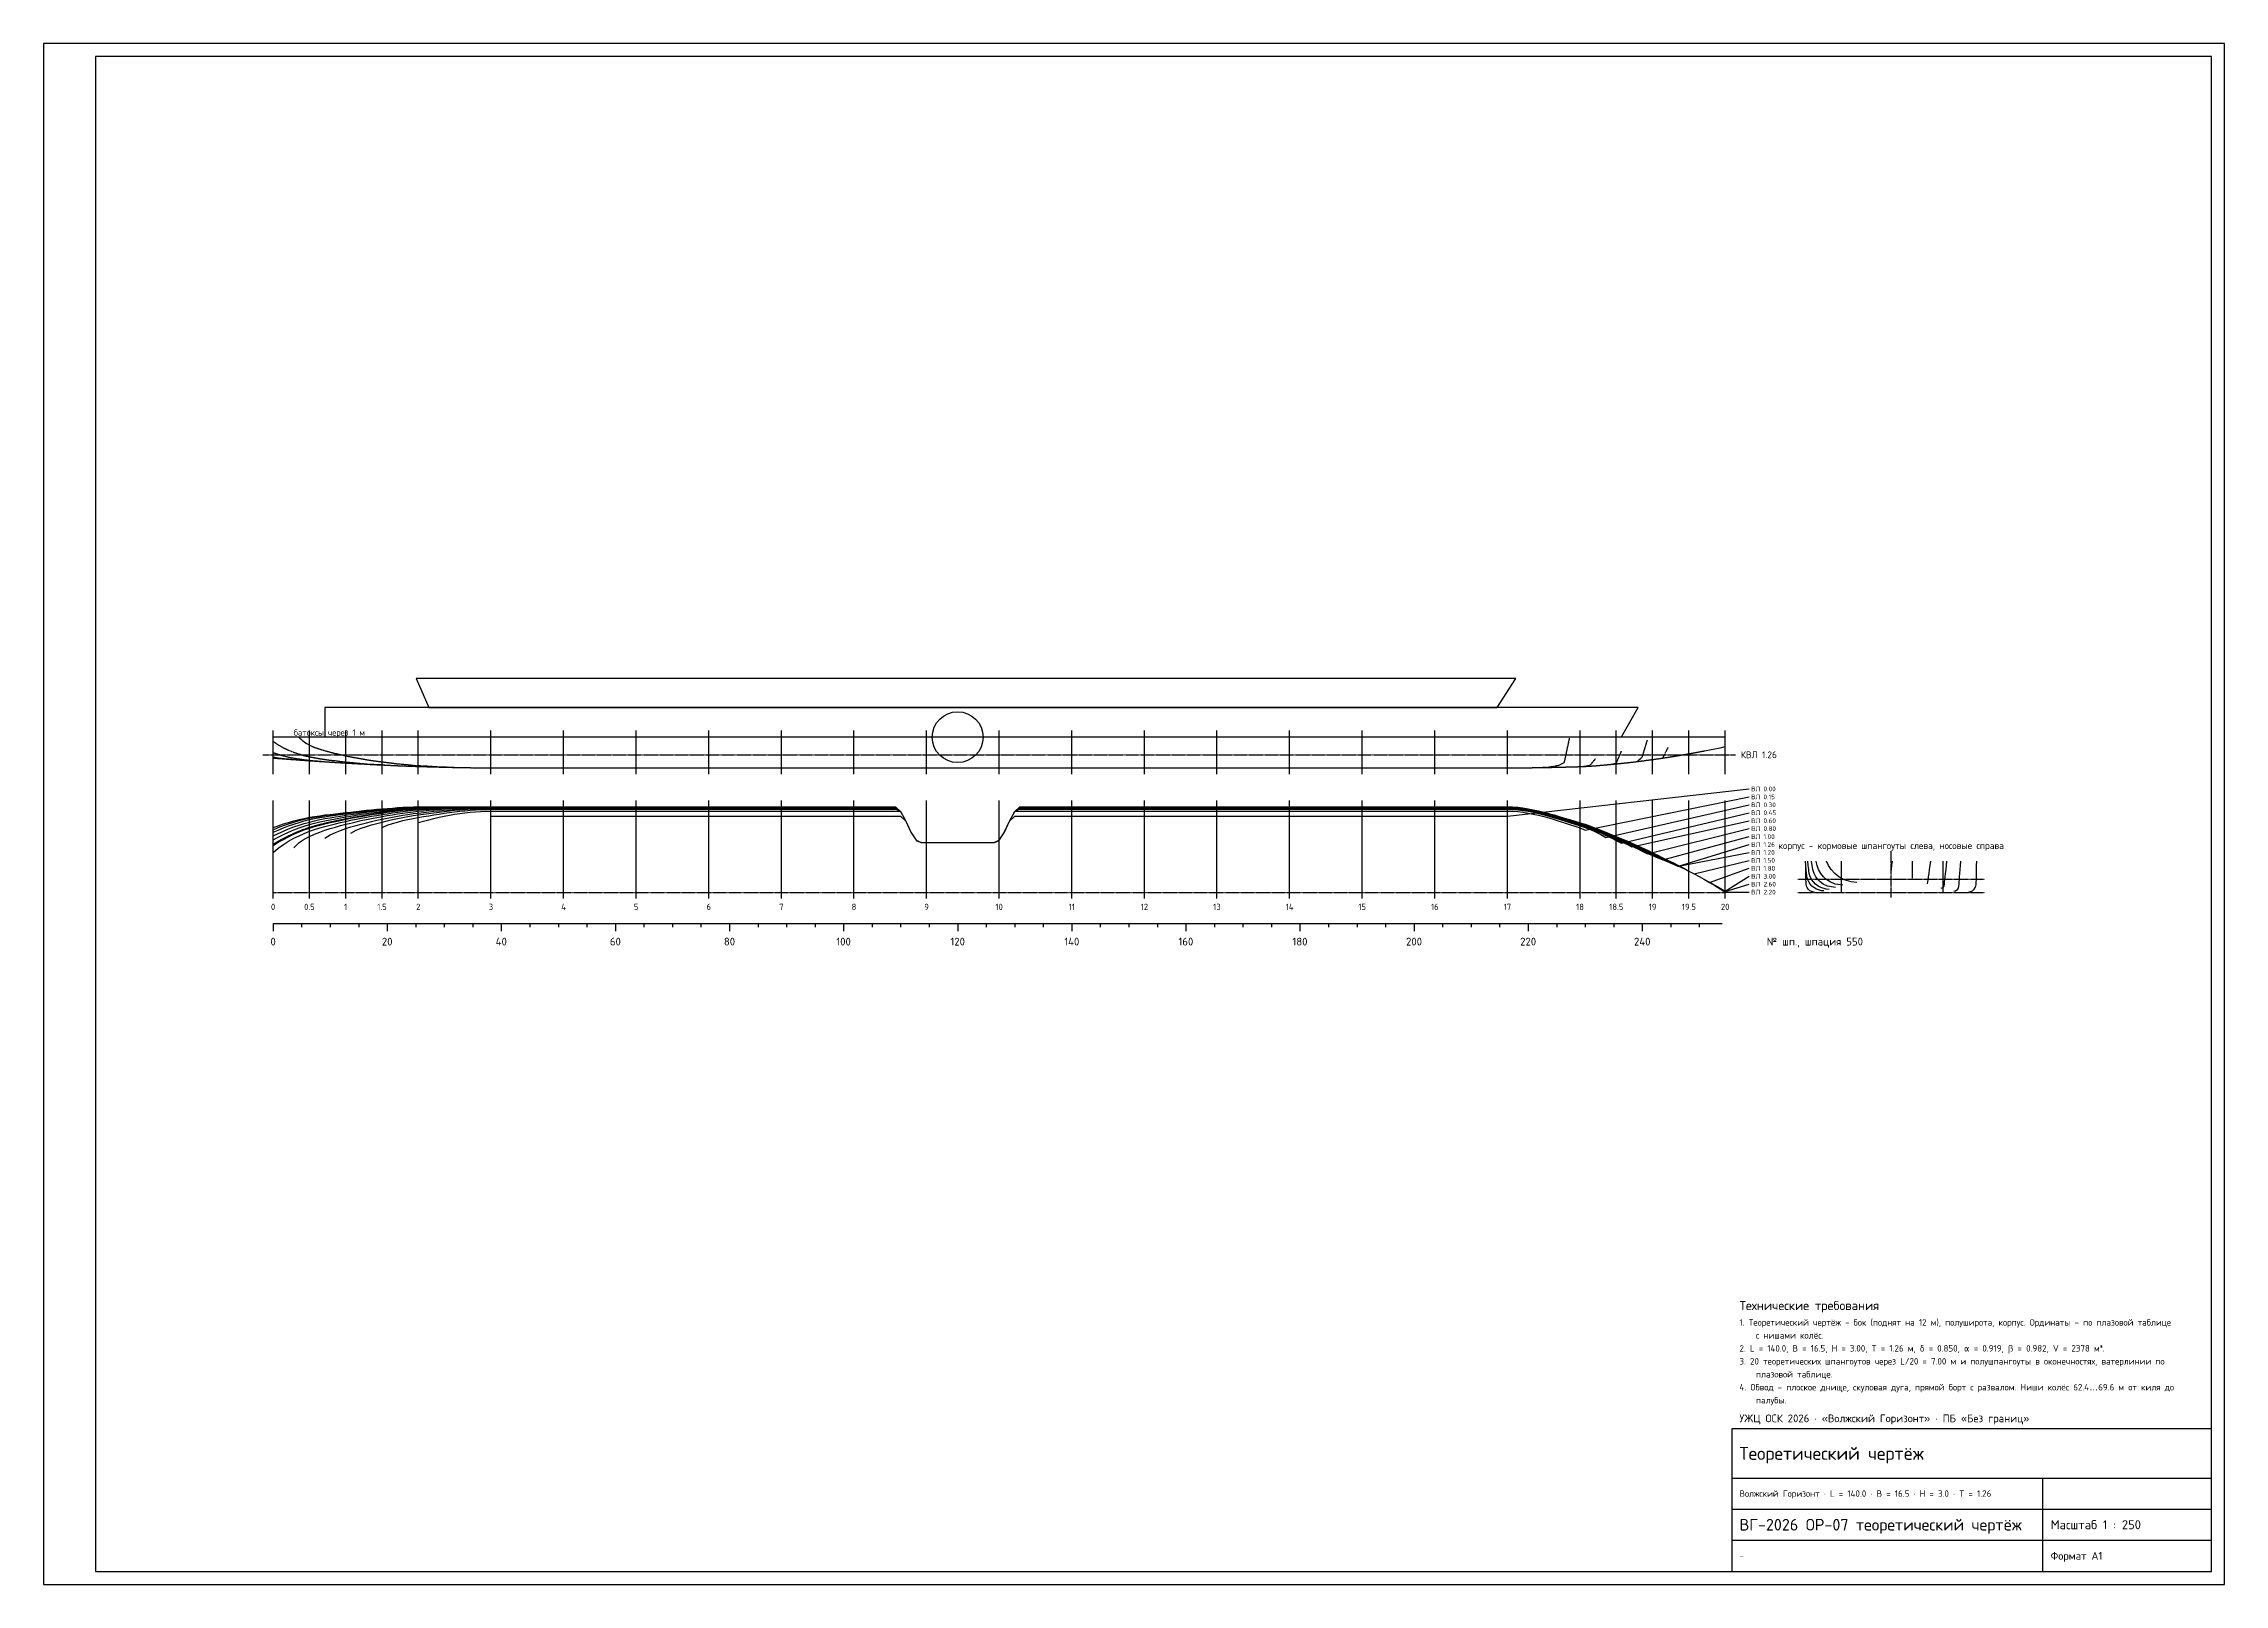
# Model space of a CAD drawing. Header units: millimetres. Extents: x -22125 to 188125, y -66700 to 81800.
import ezdxf
from ezdxf.enums import TextEntityAlignment as Align

# ---------------------------------------------------------------- set-up
doc = ezdxf.new("R2010")
doc.units = ezdxf.units.MM
doc.linetypes.add('CENTER', pattern=[5.08, 3.175, -0.635, 0.635, -0.635])
for name, color, linetype in [('00_РАМКА', 7, 'Continuous'), ('01_ОБШИВКА', 7, 'Continuous'), ('02_ПАЛУБЫ', 4, 'Continuous'), ('07_ОСИ', 2, 'CENTER'), ('08_ТЕКСТ', 7, 'Continuous'), ('09_РАЗМЕРЫ', 6, 'Continuous'), ('13_КОЛЁСА', 1, 'Continuous')]:
    doc.layers.add(name, color=color, linetype=linetype)
doc.styles.add('ГОСТ', font='isocpeur.ttf')

msp = doc.modelspace()

# ---------------------------------------------------------------- texts
at = {"layer": '07_ОСИ', "style": 'ГОСТ'}
msp.add_text('КВЛ 1.26', height=650, dxfattribs=at).set_placement((141500, 13256), align=Align.MIDDLE_LEFT)
at = {"layer": '08_ТЕКСТ', "style": 'ГОСТ'}
for s, height, p in [('Технические требования', 875, (141375, -39825)), ('1. Теоретический чертёж - бок (поднят на 12 м), полуширота, корпус. Ординаты - по плазовой таблице', 625, (141375, -41450)), ('2. L = 140.0, B = 16.5, H = 3.00, T = 1.26 м, δ = 0.850, α = 0.919, β = 0.982, V = 2378 м³.', 625, (141375, -43950)), ('    с нишами колёс.', 625, (141375, -42700)), ('3. 20 теоретических шпангоутов через L/20 = 7.00 м и полушпангоуты в оконечностях, ватерлинии по', 625, (141375, -45200)), ('    плазовой таблице.', 625, (141375, -46450)), ('4. Обвод - плоское днище, скуловая дуга, прямой борт с развалом. Ниши колёс 62.4…69.6 м от киля до', 625, (141375, -47700)), ('УЖЦ ОСК 2026 · «Волжский Горизонт» · ПБ «Без границ»', 750, (141375, -50700)), ('    палубы.', 625, (141375, -48950)), ('Теоретический чертёж', 1250, (141375, -54075)), ('Волжский Горизонт · L = 140.0 · B = 16.5 · H = 3.0 · T = 1.26', 625, (141375, -57950)), ('ВГ-2026 ОР-07 теоретический чертёж', 1125, (141375, -60950)), ('Масштаб 1 : 250', 875, (171375, -60950)), ('-', 625, (141375, -63950)), ('Формат A1', 750, (171375, -63950))]:
    msp.add_text(s, height=height, dxfattribs=at).set_placement(p, align=Align.MIDDLE_LEFT)
at = {"layer": '09_РАЗМЕРЫ', "style": 'ГОСТ'}
for s, height, p in [('батоксы через 1 м', 600, (2000, 15400)), ('ВЛ 0.00', 450, (142500, 9964)), ('ВЛ 0.15', 450, (142500, 9199)), ('ВЛ 0.30', 450, (142500, 8434)), ('ВЛ 0.45', 450, (142500, 7669)), ('ВЛ 0.60', 450, (142500, 6904)), ('ВЛ 0.80', 450, (142500, 6139)), ('ВЛ 1.00', 450, (142500, 5374)), ('ВЛ 1.26', 450, (142500, 4609)), ('ВЛ 1.20', 450, (142500, 3844)), ('ВЛ 1.50', 450, (142500, 3079)), ('ВЛ 1.80', 450, (142500, 2314)), ('ВЛ 3.00', 450, (142500, 1549)), ('ВЛ 2.60', 450, (142500, 784)), ('ВЛ 2.20', 450, (142500, 19)), ('№ шп., шпация 550', 750, (144000, -4750))]:
    msp.add_text(s, height=height, dxfattribs=at).set_placement(p, align=Align.MIDDLE_LEFT)
for s, height, p in [('корпус - кормовые шпангоуты слева, носовые справа', 650, (156000, 4500)), ('0', 600, (0, -1400)), ('0.5', 600, (3500, -1400)), ('1', 600, (7000, -1400)), ('1.5', 600, (10500, -1400)), ('2', 600, (14000, -1400)), ('3', 600, (21000, -1400)), ('4', 600, (28000, -1400)), ('5', 600, (35000, -1400)), ('6', 600, (42000, -1400)), ('7', 600, (49000, -1400)), ('8', 600, (56000, -1400)), ('9', 600, (63000, -1400)), ('10', 600, (70000, -1400)), ('11', 600, (77000, -1400)), ('12', 600, (84000, -1400)), ('13', 600, (91000, -1400)), ('14', 600, (98000, -1400)), ('15', 600, (105000, -1400)), ('16', 600, (112000, -1400)), ('17', 600, (119000, -1400)), ('18', 600, (126000, -1400)), ('18.5', 600, (129500, -1400)), ('19', 600, (133000, -1400)), ('19.5', 600, (136500, -1400)), ('20', 600, (140000, -1400)), ('0', 750, (0, -4750)), ('20', 750, (11000, -4750)), ('40', 750, (22000, -4750)), ('60', 750, (33000, -4750)), ('80', 750, (44000, -4750)), ('100', 750, (55000, -4750)), ('120', 750, (66000, -4750)), ('140', 750, (77000, -4750)), ('160', 750, (88000, -4750)), ('180', 750, (99000, -4750)), ('200', 750, (110000, -4750)), ('220', 750, (121000, -4750)), ('240', 750, (132000, -4750))]:
    msp.add_text(s, height=height, dxfattribs=at).set_placement(p, align=Align.MIDDLE_CENTER)

# ---------------------------------------------------------------- linework, layer by layer
at = {"layer": '00_РАМКА'}
for p, q in [((140625, -56450), (186875, -56450)), ((170625, -65450), (170625, -56450)), ((140625, -59450), (186875, -59450)), ((140625, -62450), (186875, -62450))]:
    msp.add_line(p, q, dxfattribs=at)
for points in [[(-22125, -66700), (188125, -66700), (188125, 81800), (-22125, 81800)], [(-17125, -65450), (186875, -65450), (186875, 80550), (-17125, 80550)], [(140625, -65450), (186875, -65450), (186875, -51700), (140625, -51700)]]:
    msp.add_lwpolyline(points, close=True, dxfattribs=at)
at = {"layer": '01_ОБШИВКА'}
for p, q in [((0, 12950), (0, 15000)), ((140000, 14050), (140000, 15000))]:
    msp.add_line(p, q, dxfattribs=at)
for points in [[(0, 15000), (500, 15000), (1000, 15000), (1500, 15000), (2000, 15000), (2500, 15000), (3000, 15000), (3500, 15000), (4000, 15000), (4500, 15000), (5000, 15000), (5500, 15000), (6000, 15000), (6500, 15000), (7000, 15000), (7500, 15000), (8000, 15000), (8500, 15000), (9000, 15000), (9500, 15000), (10000, 15000), (10500, 15000), (11000, 15000), (11500, 15000), (12000, 15000), (12500, 15000), (13000, 15000), (13500, 15000), (14000, 15000), (14500, 15000), (15000, 15000), (15500, 15000), (16000, 15000), (16500, 15000), (17000, 15000), (17500, 15000), (18000, 15000), (18500, 15000), (19000, 15000), (19500, 15000), (20000, 15000), (20500, 15000), (21000, 15000), (21500, 15000), (22000, 15000), (22500, 15000), (23000, 15000), (23500, 15000), (24000, 15000), (24500, 15000), (25000, 15000), (25500, 15000), (26000, 15000), (26500, 15000), (27000, 15000), (27500, 15000), (28000, 15000), (28500, 15000), (29000, 15000), (29500, 15000), (30000, 15000), (30500, 15000), (31000, 15000), (31500, 15000), (32000, 15000), (32500, 15000), (33000, 15000), (33500, 15000), (34000, 15000), (34500, 15000), (35000, 15000), (35500, 15000), (36000, 15000), (36500, 15000), (37000, 15000), (37500, 15000), (38000, 15000), (38500, 15000), (39000, 15000), (39500, 15000), (40000, 15000), (40500, 15000), (41000, 15000), (41500, 15000), (42000, 15000), (42500, 15000), (43000, 15000), (43500, 15000), (44000, 15000), (44500, 15000), (45000, 15000), (45500, 15000), (46000, 15000), (46500, 15000), (47000, 15000), (47500, 15000), (48000, 15000), (48500, 15000), (49000, 15000), (49500, 15000), (50000, 15000), (50500, 15000), (51000, 15000), (51500, 15000), (52000, 15000), (52500, 15000), (53000, 15000), (53500, 15000), (54000, 15000), (54500, 15000), (55000, 15000), (55500, 15000), (56000, 15000), (56500, 15000), (57000, 15000), (57500, 15000), (58000, 15000), (58500, 15000), (59000, 15000), (59500, 15000), (60000, 15000), (60500, 15000), (61000, 15000), (61500, 15000), (62000, 15000), (62500, 15000), (63000, 15000), (63500, 15000), (64000, 15000), (64500, 15000), (65000, 15000), (65500, 15000), (66000, 15000), (66500, 15000), (67000, 15000), (67500, 15000), (68000, 15000), (68500, 15000), (69000, 15000), (69500, 15000), (70000, 15000), (70500, 15000), (71000, 15000), (71500, 15000), (72000, 15000), (72500, 15000), (73000, 15000), (73500, 15000), (74000, 15000), (74500, 15000), (75000, 15000), (75500, 15000), (76000, 15000), (76500, 15000), (77000, 15000), (77500, 15000), (78000, 15000), (78500, 15000), (79000, 15000), (79500, 15000), (80000, 15000), (80500, 15000), (81000, 15000), (81500, 15000), (82000, 15000), (82500, 15000), (83000, 15000), (83500, 15000), (84000, 15000), (84500, 15000), (85000, 15000), (85500, 15000), (86000, 15000), (86500, 15000), (87000, 15000), (87500, 15000), (88000, 15000), (88500, 15000), (89000, 15000), (89500, 15000), (90000, 15000), (90500, 15000), (91000, 15000), (91500, 15000), (92000, 15000), (92500, 15000), (93000, 15000), (93500, 15000), (94000, 15000), (94500, 15000), (95000, 15000), (95500, 15000), (96000, 15000), (96500, 15000), (97000, 15000), (97500, 15000), (98000, 15000), (98500, 15000), (99000, 15000), (99500, 15000), (100000, 15000), (100500, 15000), (101000, 15000), (101500, 15000), (102000, 15000), (102500, 15000), (103000, 15000), (103500, 15000), (104000, 15000), (104500, 15000), (105000, 15000), (105500, 15000), (106000, 15000), (106500, 15000), (107000, 15000), (107500, 15000), (108000, 15000), (108500, 15000), (109000, 15000), (109500, 15000), (110000, 15000), (110500, 15000), (111000, 15000), (111500, 15000), (112000, 15000), (112500, 15000), (113000, 15000), (113500, 15000), (114000, 15000), (114500, 15000), (115000, 15000), (115500, 15000), (116000, 15000), (116500, 15000), (117000, 15000), (117500, 15000), (118000, 15000), (118500, 15000), (119000, 15000), (119500, 15000), (120000, 15000), (120500, 15000), (121000, 15000), (121500, 15000), (122000, 15000), (122500, 15000), (123000, 15000), (123500, 15000), (124000, 15000), (124500, 15000), (125000, 15000), (125500, 15000), (126000, 15000), (126500, 15000), (127000, 15000), (127500, 15000), (128000, 15000), (128500, 15000), (129000, 15000), (129500, 15000), (130000, 15000), (130500, 15000), (131000, 15000), (131500, 15000), (132000, 15000), (132500, 15000), (133000, 15000), (133500, 15000), (134000, 15000), (134500, 15000), (135000, 15000), (135500, 15000), (136000, 15000), (136500, 15000), (137000, 15000), (137500, 15000), (138000, 15000), (138500, 15000), (139000, 15000), (139500, 15000), (140000, 15000)], [(0, 12950), (500, 12911), (1000, 12872), (1500, 12835), (2000, 12798), (2500, 12761), (3000, 12726), (3500, 12691), (4000, 12657), (4500, 12623), (5000, 12591), (5500, 12558), (6000, 12527), (6500, 12497), (7000, 12467), (7500, 12438), (8000, 12410), (8500, 12382), (9000, 12355), (9500, 12329), (10000, 12304), (10500, 12280), (11000, 12257), (11500, 12233), (12000, 12210), (12500, 12188), (13000, 12168), (13500, 12150), (14000, 12135), (14500, 12121), (15000, 12107), (15500, 12094), (16000, 12080), (16500, 12067), (17000, 12055), (17500, 12043), (18000, 12033), (18500, 12024), (19000, 12016), (19500, 12009), (20000, 12004), (20500, 12001), (21000, 12000), (21500, 12000), (22000, 12000), (22500, 12000), (23000, 12000), (23500, 12000), (24000, 12000), (24500, 12000), (25000, 12000), (25500, 12000), (26000, 12000), (26500, 12000), (27000, 12000), (27500, 12000), (28000, 12000), (28500, 12000), (29000, 12000), (29500, 12000), (30000, 12000), (30500, 12000), (31000, 12000), (31500, 12000), (32000, 12000), (32500, 12000), (33000, 12000), (33500, 12000), (34000, 12000), (34500, 12000), (35000, 12000), (35500, 12000), (36000, 12000), (36500, 12000), (37000, 12000), (37500, 12000), (38000, 12000), (38500, 12000), (39000, 12000), (39500, 12000), (40000, 12000), (40500, 12000), (41000, 12000), (41500, 12000), (42000, 12000), (42500, 12000), (43000, 12000), (43500, 12000), (44000, 12000), (44500, 12000), (45000, 12000), (45500, 12000), (46000, 12000), (46500, 12000), (47000, 12000), (47500, 12000), (48000, 12000), (48500, 12000), (49000, 12000), (49500, 12000), (50000, 12000), (50500, 12000), (51000, 12000), (51500, 12000), (52000, 12000), (52500, 12000), (53000, 12000), (53500, 12000), (54000, 12000), (54500, 12000), (55000, 12000), (55500, 12000), (56000, 12000), (56500, 12000), (57000, 12000), (57500, 12000), (58000, 12000), (58500, 12000), (59000, 12000), (59500, 12000), (60000, 12000), (60500, 12000), (61000, 12000), (61500, 12000), (62000, 12000), (62500, 12000), (63000, 12000), (63500, 12000), (64000, 12000), (64500, 12000), (65000, 12000), (65500, 12000), (66000, 12000), (66500, 12000), (67000, 12000), (67500, 12000), (68000, 12000), (68500, 12000), (69000, 12000), (69500, 12000), (70000, 12000), (70500, 12000), (71000, 12000), (71500, 12000), (72000, 12000), (72500, 12000), (73000, 12000), (73500, 12000), (74000, 12000), (74500, 12000), (75000, 12000), (75500, 12000), (76000, 12000), (76500, 12000), (77000, 12000), (77500, 12000), (78000, 12000), (78500, 12000), (79000, 12000), (79500, 12000), (80000, 12000), (80500, 12000), (81000, 12000), (81500, 12000), (82000, 12000), (82500, 12000), (83000, 12000), (83500, 12000), (84000, 12000), (84500, 12000), (85000, 12000), (85500, 12000), (86000, 12000), (86500, 12000), (87000, 12000), (87500, 12000), (88000, 12000), (88500, 12000), (89000, 12000), (89500, 12000), (90000, 12000), (90500, 12000), (91000, 12000), (91500, 12000), (92000, 12000), (92500, 12000), (93000, 12000), (93500, 12000), (94000, 12000), (94500, 12000), (95000, 12000), (95500, 12000), (96000, 12000), (96500, 12000), (97000, 12000), (97500, 12000), (98000, 12000), (98500, 12000), (99000, 12000), (99500, 12000), (100000, 12000), (100500, 12000), (101000, 12000), (101500, 12000), (102000, 12000), (102500, 12000), (103000, 12000), (103500, 12000), (104000, 12000), (104500, 12000), (105000, 12000), (105500, 12000), (106000, 12000), (106500, 12000), (107000, 12000), (107500, 12000), (108000, 12000), (108500, 12000), (109000, 12000), (109500, 12000), (110000, 12000), (110500, 12000), (111000, 12000), (111500, 12000), (112000, 12000), (112500, 12000), (113000, 12000), (113500, 12000), (114000, 12000), (114500, 12000), (115000, 12000), (115500, 12000), (116000, 12000), (116500, 12000), (117000, 12000), (117500, 12000), (118000, 12000), (118500, 12000), (119000, 12000), (119500, 12001), (120000, 12003), (120500, 12006), (121000, 12011), (121500, 12017), (122000, 12025), (122500, 12033), (123000, 12042), (123500, 12053), (124000, 12064), (124500, 12076), (125000, 12090), (125500, 12103), (126000, 12118), (126500, 12138), (127000, 12168), (127500, 12204), (128000, 12247), (128500, 12293), (129000, 12340), (129500, 12388), (130000, 12437), (130500, 12490), (131000, 12548), (131500, 12608), (132000, 12671), (132500, 12737), (133000, 12804), (133500, 12874), (134000, 12947), (134500, 13024), (135000, 13104), (135500, 13187), (136000, 13272), (136500, 13359), (137000, 13449), (137500, 13541), (138000, 13637), (138500, 13736), (139000, 13838), (139500, 13943), (140000, 14050)], [(0, 6250), (500, 6424), (1000, 6589), (1500, 6744), (2000, 6888), (2500, 7018), (3000, 7132), (3500, 7230), (4000, 7313), (4500, 7387), (5000, 7454), (5500, 7515), (6000, 7573), (6500, 7629), (7000, 7685), (7500, 7742), (8000, 7799), (8500, 7855), (9000, 7908), (9500, 7958), (10000, 8004), (10500, 8044), (11000, 8083), (11500, 8123), (12000, 8162), (12500, 8196), (13000, 8224), (13500, 8243), (14000, 8250), (14500, 8250), (15000, 8250), (15500, 8250), (16000, 8250), (16500, 8250), (17000, 8250), (17500, 8250), (18000, 8250), (18500, 8250), (19000, 8250), (19500, 8250), (20000, 8250), (20500, 8250), (21000, 8250), (21500, 8250), (22000, 8250), (22500, 8250), (23000, 8250), (23500, 8250), (24000, 8250), (24500, 8250), (25000, 8250), (25500, 8250), (26000, 8250), (26500, 8250), (27000, 8250), (27500, 8250), (28000, 8250), (28500, 8250), (29000, 8250), (29500, 8250), (30000, 8250), (30500, 8250), (31000, 8250), (31500, 8250), (32000, 8250), (32500, 8250), (33000, 8250), (33500, 8250), (34000, 8250), (34500, 8250), (35000, 8250), (35500, 8250), (36000, 8250), (36500, 8250), (37000, 8250), (37500, 8250), (38000, 8250), (38500, 8250), (39000, 8250), (39500, 8250), (40000, 8250), (40500, 8250), (41000, 8250), (41500, 8250), (42000, 8250), (42500, 8250), (43000, 8250), (43500, 8250), (44000, 8250), (44500, 8250), (45000, 8250), (45500, 8250), (46000, 8250), (46500, 8250), (47000, 8250), (47500, 8250), (48000, 8250), (48500, 8250), (49000, 8250), (49500, 8250), (50000, 8250), (50500, 8250), (51000, 8250), (51500, 8250), (52000, 8250), (52500, 8250), (53000, 8250), (53500, 8250), (54000, 8250), (54500, 8250), (55000, 8250), (55500, 8250), (56000, 8250), (56500, 8250), (57000, 8250), (57500, 8250), (58000, 8250), (58500, 8250), (59000, 8250), (59500, 8250), (60000, 8236), (60500, 7782), (61000, 6848), (61500, 5791), (62000, 5013), (62500, 4800), (63000, 4800), (63500, 4800), (64000, 4800), (64500, 4800), (65000, 4800), (65500, 4800), (66000, 4800), (66500, 4800), (67000, 4800), (67500, 4800), (68000, 4800), (68500, 4800), (69000, 4800), (69500, 4800), (70000, 5013), (70500, 5791), (71000, 6848), (71500, 7782), (72000, 8236), (72500, 8250), (73000, 8250), (73500, 8250), (74000, 8250), (74500, 8250), (75000, 8250), (75500, 8250), (76000, 8250), (76500, 8250), (77000, 8250), (77500, 8250), (78000, 8250), (78500, 8250), (79000, 8250), (79500, 8250), (80000, 8250), (80500, 8250), (81000, 8250), (81500, 8250), (82000, 8250), (82500, 8250), (83000, 8250), (83500, 8250), (84000, 8250), (84500, 8250), (85000, 8250), (85500, 8250), (86000, 8250), (86500, 8250), (87000, 8250), (87500, 8250), (88000, 8250), (88500, 8250), (89000, 8250), (89500, 8250), (90000, 8250), (90500, 8250), (91000, 8250), (91500, 8250), (92000, 8250), (92500, 8250), (93000, 8250), (93500, 8250), (94000, 8250), (94500, 8250), (95000, 8250), (95500, 8250), (96000, 8250), (96500, 8250), (97000, 8250), (97500, 8250), (98000, 8250), (98500, 8250), (99000, 8250), (99500, 8250), (100000, 8250), (100500, 8250), (101000, 8250), (101500, 8250), (102000, 8250), (102500, 8250), (103000, 8250), (103500, 8250), (104000, 8250), (104500, 8250), (105000, 8250), (105500, 8250), (106000, 8250), (106500, 8250), (107000, 8250), (107500, 8250), (108000, 8250), (108500, 8250), (109000, 8250), (109500, 8250), (110000, 8250), (110500, 8250), (111000, 8250), (111500, 8250), (112000, 8250), (112500, 8250), (113000, 8250), (113500, 8250), (114000, 8250), (114500, 8250), (115000, 8250), (115500, 8250), (116000, 8250), (116500, 8250), (117000, 8250), (117500, 8250), (118000, 8250), (118500, 8250), (119000, 8250), (119500, 8237), (120000, 8200), (120500, 8141), (121000, 8063), (121500, 7967), (122000, 7856), (122500, 7733), (123000, 7599), (123500, 7458), (124000, 7311), (124500, 7160), (125000, 7009), (125500, 6859), (126000, 6713), (126500, 6559), (127000, 6386), (127500, 6198), (128000, 6000), (128500, 5795), (129000, 5586), (129500, 5379), (130000, 5170), (130500, 4955), (131000, 4735), (131500, 4511), (132000, 4282), (132500, 4049), (133000, 3814), (133500, 3575), (134000, 3331), (134500, 3082), (135000, 2830), (135500, 2574), (136000, 2315), (136500, 2053), (137000, 1788), (137500, 1519), (138000, 1246), (138500, 970), (139000, 690), (139500, 407), (140000, 120)], [(0, 6037), (500, 6239), (1000, 6430), (1500, 6607), (2000, 6769), (2500, 6914), (3000, 7042), (3500, 7150), (4000, 7242), (4500, 7321), (5000, 7392), (5500, 7455), (6000, 7514), (6500, 7571), (7000, 7629), (7500, 7688), (8000, 7747), (8500, 7804), (9000, 7859), (9500, 7910), (10000, 7957), (10500, 7999), (11000, 8040), (11500, 8081), (12000, 8121), (12500, 8158), (13000, 8187), (13500, 8208), (14000, 8216), (14500, 8218), (15000, 8220), (15500, 8222), (16000, 8225), (16500, 8227), (17000, 8229), (17500, 8232), (18000, 8234), (18500, 8236), (19000, 8238), (19500, 8239), (20000, 8241), (20500, 8241), (21000, 8242), (21500, 8242), (22000, 8242), (22500, 8242), (23000, 8242), (23500, 8242), (24000, 8242), (24500, 8242), (25000, 8242), (25500, 8242), (26000, 8242), (26500, 8242), (27000, 8242), (27500, 8242), (28000, 8242), (28500, 8242), (29000, 8242), (29500, 8242), (30000, 8242), (30500, 8242), (31000, 8242), (31500, 8242), (32000, 8242), (32500, 8242), (33000, 8242), (33500, 8242), (34000, 8242), (34500, 8242), (35000, 8242), (35500, 8242), (36000, 8242), (36500, 8242), (37000, 8242), (37500, 8242), (38000, 8242), (38500, 8242), (39000, 8242), (39500, 8242), (40000, 8242), (40500, 8242), (41000, 8242), (41500, 8242), (42000, 8242), (42500, 8242), (43000, 8242), (43500, 8242), (44000, 8242), (44500, 8242), (45000, 8242), (45500, 8242), (46000, 8242), (46500, 8242), (47000, 8242), (47500, 8242), (48000, 8242), (48500, 8242), (49000, 8242), (49500, 8242), (50000, 8242), (50500, 8242), (51000, 8242), (51500, 8242), (52000, 8242), (52500, 8242), (53000, 8242), (53500, 8242), (54000, 8242), (54500, 8242), (55000, 8242), (55500, 8242), (56000, 8242), (56500, 8242), (57000, 8242), (57500, 8242), (58000, 8242), (58500, 8242), (59000, 8242), (59500, 8242), (60000, 8236), (60500, 7782), (61000, 6848), (61500, 5791), (62000, 5013), (62500, 4800), (63000, 4800), (63500, 4800), (64000, 4800), (64500, 4800), (65000, 4800), (65500, 4800), (66000, 4800), (66500, 4800), (67000, 4800), (67500, 4800), (68000, 4800), (68500, 4800), (69000, 4800), (69500, 4800), (70000, 5013), (70500, 5791), (71000, 6848), (71500, 7782), (72000, 8236), (72500, 8242), (73000, 8242), (73500, 8242), (74000, 8242), (74500, 8242), (75000, 8242), (75500, 8242), (76000, 8242), (76500, 8242), (77000, 8242), (77500, 8242), (78000, 8242), (78500, 8242), (79000, 8242), (79500, 8242), (80000, 8242), (80500, 8242), (81000, 8242), (81500, 8242), (82000, 8242), (82500, 8242), (83000, 8242), (83500, 8242), (84000, 8242), (84500, 8242), (85000, 8242), (85500, 8242), (86000, 8242), (86500, 8242), (87000, 8242), (87500, 8242), (88000, 8242), (88500, 8242), (89000, 8242), (89500, 8242), (90000, 8242), (90500, 8242), (91000, 8242), (91500, 8242), (92000, 8242), (92500, 8242), (93000, 8242), (93500, 8242), (94000, 8242), (94500, 8242), (95000, 8242), (95500, 8242), (96000, 8242), (96500, 8242), (97000, 8242), (97500, 8242), (98000, 8242), (98500, 8242), (99000, 8242), (99500, 8242), (100000, 8242), (100500, 8242), (101000, 8242), (101500, 8242), (102000, 8242), (102500, 8242), (103000, 8242), (103500, 8242), (104000, 8242), (104500, 8242), (105000, 8242), (105500, 8242), (106000, 8242), (106500, 8242), (107000, 8242), (107500, 8242), (108000, 8242), (108500, 8242), (109000, 8242), (109500, 8242), (110000, 8242), (110500, 8242), (111000, 8242), (111500, 8242), (112000, 8242), (112500, 8242), (113000, 8242), (113500, 8242), (114000, 8242), (114500, 8242), (115000, 8242), (115500, 8242), (116000, 8242), (116500, 8242), (117000, 8242), (117500, 8242), (118000, 8242), (118500, 8242), (119000, 8242), (119500, 8229), (120000, 8191), (120500, 8131), (121000, 8051), (121500, 7954), (122000, 7842), (122500, 7716), (123000, 7581), (123500, 7437), (124000, 7288), (124500, 7136), (125000, 6982), (125500, 6830), (126000, 6682), (126500, 6526), (127000, 6351), (127500, 6161), (128000, 5961), (128500, 5753), (129000, 5543), (129500, 5333), (130000, 5122), (130500, 4905), (131000, 4683), (131500, 4456), (132000, 4225), (132500, 3990), (133000, 3760), (133500, 3527), (134000, 3291), (134500, 3051), (135000, 2807), (135500, 2560), (136000, 2308), (136500, 2052), (137000, 1790), (137500, 1522), (138000, 1247), (138500, 965), (139000, 675), (139500, 377), (140000, 69)], [(0, 5785), (500, 6004), (1000, 6211), (1500, 6403), (2000, 6581), (2500, 6741), (3000, 6883), (3500, 7005), (4000, 7110), (4500, 7203), (5000, 7286), (5500, 7362), (6000, 7432), (6500, 7499), (7000, 7564), (7500, 7629), (8000, 7692), (8500, 7753), (9000, 7809), (9500, 7862), (10000, 7911), (10500, 7954), (11000, 7996), (11500, 8040), (12000, 8081), (12500, 8119), (13000, 8150), (13500, 8172), (14000, 8182), (14500, 8186), (15000, 8190), (15500, 8194), (16000, 8199), (16500, 8204), (17000, 8209), (17500, 8214), (18000, 8218), (18500, 8222), (19000, 8226), (19500, 8229), (20000, 8231), (20500, 8233), (21000, 8233), (21500, 8233), (22000, 8233), (22500, 8233), (23000, 8233), (23500, 8233), (24000, 8233), (24500, 8233), (25000, 8233), (25500, 8233), (26000, 8233), (26500, 8233), (27000, 8233), (27500, 8233), (28000, 8233), (28500, 8233), (29000, 8233), (29500, 8233), (30000, 8233), (30500, 8233), (31000, 8233), (31500, 8233), (32000, 8233), (32500, 8233), (33000, 8233), (33500, 8233), (34000, 8233), (34500, 8233), (35000, 8233), (35500, 8233), (36000, 8233), (36500, 8233), (37000, 8233), (37500, 8233), (38000, 8233), (38500, 8233), (39000, 8233), (39500, 8233), (40000, 8233), (40500, 8233), (41000, 8233), (41500, 8233), (42000, 8233), (42500, 8233), (43000, 8233), (43500, 8233), (44000, 8233), (44500, 8233), (45000, 8233), (45500, 8233), (46000, 8233), (46500, 8233), (47000, 8233), (47500, 8233), (48000, 8233), (48500, 8233), (49000, 8233), (49500, 8233), (50000, 8233), (50500, 8233), (51000, 8233), (51500, 8233), (52000, 8233), (52500, 8233), (53000, 8233), (53500, 8233), (54000, 8233), (54500, 8233), (55000, 8233), (55500, 8233), (56000, 8233), (56500, 8233), (57000, 8233), (57500, 8233), (58000, 8233), (58500, 8233), (59000, 8233), (59500, 8233), (60000, 8233), (60500, 7782), (61000, 6848), (61500, 5791), (62000, 5013), (62500, 4800), (63000, 4800), (63500, 4800), (64000, 4800), (64500, 4800), (65000, 4800), (65500, 4800), (66000, 4800), (66500, 4800), (67000, 4800), (67500, 4800), (68000, 4800), (68500, 4800), (69000, 4800), (69500, 4800), (70000, 5013), (70500, 5791), (71000, 6848), (71500, 7782), (72000, 8233), (72500, 8233), (73000, 8233), (73500, 8233), (74000, 8233), (74500, 8233), (75000, 8233), (75500, 8233), (76000, 8233), (76500, 8233), (77000, 8233), (77500, 8233), (78000, 8233), (78500, 8233), (79000, 8233), (79500, 8233), (80000, 8233), (80500, 8233), (81000, 8233), (81500, 8233), (82000, 8233), (82500, 8233), (83000, 8233), (83500, 8233), (84000, 8233), (84500, 8233), (85000, 8233), (85500, 8233), (86000, 8233), (86500, 8233), (87000, 8233), (87500, 8233), (88000, 8233), (88500, 8233), (89000, 8233), (89500, 8233), (90000, 8233), (90500, 8233), (91000, 8233), (91500, 8233), (92000, 8233), (92500, 8233), (93000, 8233), (93500, 8233), (94000, 8233), (94500, 8233), (95000, 8233), (95500, 8233), (96000, 8233), (96500, 8233), (97000, 8233), (97500, 8233), (98000, 8233), (98500, 8233), (99000, 8233), (99500, 8233), (100000, 8233), (100500, 8233), (101000, 8233), (101500, 8233), (102000, 8233), (102500, 8233), (103000, 8233), (103500, 8233), (104000, 8233), (104500, 8233), (105000, 8233), (105500, 8233), (106000, 8233), (106500, 8233), (107000, 8233), (107500, 8233), (108000, 8233), (108500, 8233), (109000, 8233), (109500, 8233), (110000, 8233), (110500, 8233), (111000, 8233), (111500, 8233), (112000, 8233), (112500, 8233), (113000, 8233), (113500, 8233), (114000, 8233), (114500, 8233), (115000, 8233), (115500, 8233), (116000, 8233), (116500, 8233), (117000, 8233), (117500, 8233), (118000, 8233), (118500, 8233), (119000, 8233), (119500, 8220), (120000, 8182), (120500, 8121), (121000, 8040), (121500, 7941), (122000, 7827), (122500, 7700), (123000, 7562), (123500, 7417), (124000, 7265), (124500, 7111), (125000, 6955), (125500, 6801), (126000, 6651), (126500, 6493), (127000, 6316), (127500, 6124), (128000, 5921), (128500, 5711), (129000, 5499), (129500, 5287), (130000, 5074), (130500, 4854), (131000, 4630), (131500, 4401), (132000, 4168), (132500, 3931), (133000, 3706), (133500, 3479), (134000, 3250), (134500, 3019), (135000, 2784), (135500, 2545), (136000, 2301), (136500, 2051), (137000, 1792), (137500, 1525), (138000, 1248), (138500, 960), (139000, 661), (139500, 348), (140000, 19)], [(0, 5431), (500, 5670), (1000, 5896), (1500, 6108), (2000, 6303), (2500, 6481), (3000, 6639), (3500, 6777), (4000, 6897), (4500, 7004), (5000, 7101), (5500, 7190), (6000, 7273), (6500, 7352), (7000, 7430), (7500, 7507), (8000, 7582), (8500, 7653), (9000, 7721), (9500, 7785), (10000, 7843), (10500, 7895), (11000, 7945), (11500, 7993), (12000, 8040), (12500, 8080), (13000, 8113), (13500, 8136), (14000, 8148), (14500, 8154), (15000, 8160), (15500, 8166), (16000, 8174), (16500, 8181), (17000, 8188), (17500, 8195), (18000, 8202), (18500, 8208), (19000, 8214), (19500, 8218), (20000, 8222), (20500, 8224), (21000, 8225), (21500, 8225), (22000, 8225), (22500, 8225), (23000, 8225), (23500, 8225), (24000, 8225), (24500, 8225), (25000, 8225), (25500, 8225), (26000, 8225), (26500, 8225), (27000, 8225), (27500, 8225), (28000, 8225), (28500, 8225), (29000, 8225), (29500, 8225), (30000, 8225), (30500, 8225), (31000, 8225), (31500, 8225), (32000, 8225), (32500, 8225), (33000, 8225), (33500, 8225), (34000, 8225), (34500, 8225), (35000, 8225), (35500, 8225), (36000, 8225), (36500, 8225), (37000, 8225), (37500, 8225), (38000, 8225), (38500, 8225), (39000, 8225), (39500, 8225), (40000, 8225), (40500, 8225), (41000, 8225), (41500, 8225), (42000, 8225), (42500, 8225), (43000, 8225), (43500, 8225), (44000, 8225), (44500, 8225), (45000, 8225), (45500, 8225), (46000, 8225), (46500, 8225), (47000, 8225), (47500, 8225), (48000, 8225), (48500, 8225), (49000, 8225), (49500, 8225), (50000, 8225), (50500, 8225), (51000, 8225), (51500, 8225), (52000, 8225), (52500, 8225), (53000, 8225), (53500, 8225), (54000, 8225), (54500, 8225), (55000, 8225), (55500, 8225), (56000, 8225), (56500, 8225), (57000, 8225), (57500, 8225), (58000, 8225), (58500, 8225), (59000, 8225), (59500, 8225), (60000, 8225), (60500, 7782), (61000, 6848), (61500, 5791), (62000, 5013), (62500, 4800), (63000, 4800), (63500, 4800), (64000, 4800), (64500, 4800), (65000, 4800), (65500, 4800), (66000, 4800), (66500, 4800), (67000, 4800), (67500, 4800), (68000, 4800), (68500, 4800), (69000, 4800), (69500, 4800), (70000, 5013), (70500, 5791), (71000, 6848), (71500, 7782), (72000, 8225), (72500, 8225), (73000, 8225), (73500, 8225), (74000, 8225), (74500, 8225), (75000, 8225), (75500, 8225), (76000, 8225), (76500, 8225), (77000, 8225), (77500, 8225), (78000, 8225), (78500, 8225), (79000, 8225), (79500, 8225), (80000, 8225), (80500, 8225), (81000, 8225), (81500, 8225), (82000, 8225), (82500, 8225), (83000, 8225), (83500, 8225), (84000, 8225), (84500, 8225), (85000, 8225), (85500, 8225), (86000, 8225), (86500, 8225), (87000, 8225), (87500, 8225), (88000, 8225), (88500, 8225), (89000, 8225), (89500, 8225), (90000, 8225), (90500, 8225), (91000, 8225), (91500, 8225), (92000, 8225), (92500, 8225), (93000, 8225), (93500, 8225), (94000, 8225), (94500, 8225), (95000, 8225), (95500, 8225), (96000, 8225), (96500, 8225), (97000, 8225), (97500, 8225), (98000, 8225), (98500, 8225), (99000, 8225), (99500, 8225), (100000, 8225), (100500, 8225), (101000, 8225), (101500, 8225), (102000, 8225), (102500, 8225), (103000, 8225), (103500, 8225), (104000, 8225), (104500, 8225), (105000, 8225), (105500, 8225), (106000, 8225), (106500, 8225), (107000, 8225), (107500, 8225), (108000, 8225), (108500, 8225), (109000, 8225), (109500, 8225), (110000, 8225), (110500, 8225), (111000, 8225), (111500, 8225), (112000, 8225), (112500, 8225), (113000, 8225), (113500, 8225), (114000, 8225), (114500, 8225), (115000, 8225), (115500, 8225), (116000, 8225), (116500, 8225), (117000, 8225), (117500, 8225), (118000, 8225), (118500, 8225), (119000, 8225), (119500, 8211), (120000, 8173), (120500, 8111), (121000, 8028), (121500, 7928), (122000, 7812), (122500, 7684), (123000, 7544), (123500, 7396), (124000, 7243), (124500, 7086), (125000, 6928), (125500, 6772), (126000, 6620), (126500, 6460), (127000, 6281), (127500, 6087), (128000, 5882), (128500, 5670), (129000, 5455), (129500, 5241), (130000, 5025), (130500, 4804), (131000, 4577), (131500, 4346), (132000, 4111), (132500, 3872), (133000, 3652), (133500, 3432), (134000, 3210), (134500, 2987), (135000, 2761), (135500, 2531), (136000, 2295), (136500, 2050), (137000, 1795), (137500, 1528), (138000, 1248), (138500, 955)], [(0, 5061), (500, 5323), (1000, 5569), (1500, 5800), (2000, 6012), (2500, 6206), (3000, 6380), (3500, 6533), (4000, 6667), (4500, 6787), (5000, 6896), (5500, 6996), (6000, 7090), (6500, 7180), (7000, 7269), (7500, 7356), (8000, 7440), (8500, 7520), (9000, 7597), (9500, 7670), (10000, 7737), (10500, 7799), (11000, 7858), (11500, 7916), (12000, 7971), (12500, 8021), (13000, 8064), (13500, 8097), (14000, 8117), (14500, 8128), (15000, 8137), (15500, 8146), (16000, 8154), (16500, 8164), (17000, 8173), (17500, 8182), (18000, 8190), (18500, 8198), (19000, 8205), (19500, 8210), (20000, 8215), (20500, 8218), (21000, 8219), (21500, 8219), (22000, 8219), (22500, 8219), (23000, 8219), (23500, 8219), (24000, 8219), (24500, 8219), (25000, 8219), (25500, 8219), (26000, 8219), (26500, 8219), (27000, 8219), (27500, 8219), (28000, 8219), (28500, 8219), (29000, 8219), (29500, 8219), (30000, 8219), (30500, 8219), (31000, 8219), (31500, 8219), (32000, 8219), (32500, 8219), (33000, 8219), (33500, 8219), (34000, 8219), (34500, 8219), (35000, 8219), (35500, 8219), (36000, 8219), (36500, 8219), (37000, 8219), (37500, 8219), (38000, 8219), (38500, 8219), (39000, 8219), (39500, 8219), (40000, 8219), (40500, 8219), (41000, 8219), (41500, 8219), (42000, 8219), (42500, 8219), (43000, 8219), (43500, 8219), (44000, 8219), (44500, 8219), (45000, 8219), (45500, 8219), (46000, 8219), (46500, 8219), (47000, 8219), (47500, 8219), (48000, 8219), (48500, 8219), (49000, 8219), (49500, 8219), (50000, 8219), (50500, 8219), (51000, 8219), (51500, 8219), (52000, 8219), (52500, 8219), (53000, 8219), (53500, 8219), (54000, 8219), (54500, 8219), (55000, 8219), (55500, 8219), (56000, 8219), (56500, 8219), (57000, 8219), (57500, 8219), (58000, 8219), (58500, 8219), (59000, 8219), (59500, 8219), (60000, 8219), (60500, 7782), (61000, 6848), (61500, 5791), (62000, 5013), (62500, 4800), (63000, 4800), (63500, 4800), (64000, 4800), (64500, 4800), (65000, 4800), (65500, 4800), (66000, 4800), (66500, 4800), (67000, 4800), (67500, 4800), (68000, 4800), (68500, 4800), (69000, 4800), (69500, 4800), (70000, 5013), (70500, 5791), (71000, 6848), (71500, 7782), (72000, 8219), (72500, 8219), (73000, 8219), (73500, 8219), (74000, 8219), (74500, 8219), (75000, 8219), (75500, 8219), (76000, 8219), (76500, 8219), (77000, 8219), (77500, 8219), (78000, 8219), (78500, 8219), (79000, 8219), (79500, 8219), (80000, 8219), (80500, 8219), (81000, 8219), (81500, 8219), (82000, 8219), (82500, 8219), (83000, 8219), (83500, 8219), (84000, 8219), (84500, 8219), (85000, 8219), (85500, 8219), (86000, 8219), (86500, 8219), (87000, 8219), (87500, 8219), (88000, 8219), (88500, 8219), (89000, 8219), (89500, 8219), (90000, 8219), (90500, 8219), (91000, 8219), (91500, 8219), (92000, 8219), (92500, 8219), (93000, 8219), (93500, 8219), (94000, 8219), (94500, 8219), (95000, 8219), (95500, 8219), (96000, 8219), (96500, 8219), (97000, 8219), (97500, 8219), (98000, 8219), (98500, 8219), (99000, 8219), (99500, 8219), (100000, 8219), (100500, 8219), (101000, 8219), (101500, 8219), (102000, 8219), (102500, 8219), (103000, 8219), (103500, 8219), (104000, 8219), (104500, 8219), (105000, 8219), (105500, 8219), (106000, 8219), (106500, 8219), (107000, 8219), (107500, 8219), (108000, 8219), (108500, 8219), (109000, 8219), (109500, 8219), (110000, 8219), (110500, 8219), (111000, 8219), (111500, 8219), (112000, 8219), (112500, 8219), (113000, 8219), (113500, 8219), (114000, 8219), (114500, 8219), (115000, 8219), (115500, 8219), (116000, 8219), (116500, 8219), (117000, 8219), (117500, 8219), (118000, 8219), (118500, 8219), (119000, 8219), (119500, 8205), (120000, 8166), (120500, 8103), (121000, 8020), (121500, 7919), (122000, 7802), (122500, 7671), (123000, 7530), (123500, 7381), (124000, 7226), (124500, 7067), (125000, 6908), (125500, 6750), (126000, 6597), (126500, 6435), (127000, 6254), (127500, 6059), (128000, 5852), (128500, 5638), (129000, 5422), (129500, 5206), (130000, 4989), (130500, 4766), (131000, 4538), (131500, 4305), (132000, 4068), (132500, 3828), (133000, 3612), (133500, 3396), (134000, 3180), (134500, 2963), (135000, 2744), (135500, 2520), (136000, 2290), (136500, 2049), (137000, 1797)], [(0, 4519), (500, 4821), (1000, 5103), (1500, 5365), (2000, 5606), (2500, 5825), (3000, 6021), (3500, 6195), (4000, 6348), (4500, 6485), (5000, 6610), (5500, 6726), (6000, 6834), (6500, 6937), (7000, 7039), (7500, 7138), (8000, 7233), (8500, 7324), (9000, 7411), (9500, 7494), (10000, 7572), (10500, 7644), (11000, 7713), (11500, 7781), (12000, 7846), (12500, 7906), (13000, 7959), (13500, 8003), (14000, 8035), (14500, 8061), (15000, 8085), (15500, 8108), (16000, 8128), (16500, 8145), (17000, 8157), (17500, 8168), (18000, 8178), (18500, 8187), (19000, 8196), (19500, 8203), (20000, 8208), (20500, 8211), (21000, 8212), (21500, 8212), (22000, 8212), (22500, 8212), (23000, 8212), (23500, 8212), (24000, 8212), (24500, 8212), (25000, 8212), (25500, 8212), (26000, 8212), (26500, 8212), (27000, 8212), (27500, 8212), (28000, 8212), (28500, 8212), (29000, 8212), (29500, 8212), (30000, 8212), (30500, 8212), (31000, 8212), (31500, 8212), (32000, 8212), (32500, 8212), (33000, 8212), (33500, 8212), (34000, 8212), (34500, 8212), (35000, 8212), (35500, 8212), (36000, 8212), (36500, 8212), (37000, 8212), (37500, 8212), (38000, 8212), (38500, 8212), (39000, 8212), (39500, 8212), (40000, 8212), (40500, 8212), (41000, 8212), (41500, 8212), (42000, 8212), (42500, 8212), (43000, 8212), (43500, 8212), (44000, 8212), (44500, 8212), (45000, 8212), (45500, 8212), (46000, 8212), (46500, 8212), (47000, 8212), (47500, 8212), (48000, 8212), (48500, 8212), (49000, 8212), (49500, 8212), (50000, 8212), (50500, 8212), (51000, 8212), (51500, 8212), (52000, 8212), (52500, 8212), (53000, 8212), (53500, 8212), (54000, 8212), (54500, 8212), (55000, 8212), (55500, 8212), (56000, 8212), (56500, 8212), (57000, 8212), (57500, 8212), (58000, 8212), (58500, 8212), (59000, 8212), (59500, 8212), (60000, 8212), (60500, 7782), (61000, 6848), (61500, 5791), (62000, 5013), (62500, 4800), (63000, 4800), (63500, 4800), (64000, 4800), (64500, 4800), (65000, 4800), (65500, 4800), (66000, 4800), (66500, 4800), (67000, 4800), (67500, 4800), (68000, 4800), (68500, 4800), (69000, 4800), (69500, 4800), (70000, 5013), (70500, 5791), (71000, 6848), (71500, 7782), (72000, 8212), (72500, 8212), (73000, 8212), (73500, 8212), (74000, 8212), (74500, 8212), (75000, 8212), (75500, 8212), (76000, 8212), (76500, 8212), (77000, 8212), (77500, 8212), (78000, 8212), (78500, 8212), (79000, 8212), (79500, 8212), (80000, 8212), (80500, 8212), (81000, 8212), (81500, 8212), (82000, 8212), (82500, 8212), (83000, 8212), (83500, 8212), (84000, 8212), (84500, 8212), (85000, 8212), (85500, 8212), (86000, 8212), (86500, 8212), (87000, 8212), (87500, 8212), (88000, 8212), (88500, 8212), (89000, 8212), (89500, 8212), (90000, 8212), (90500, 8212), (91000, 8212), (91500, 8212), (92000, 8212), (92500, 8212), (93000, 8212), (93500, 8212), (94000, 8212), (94500, 8212), (95000, 8212), (95500, 8212), (96000, 8212), (96500, 8212), (97000, 8212), (97500, 8212), (98000, 8212), (98500, 8212), (99000, 8212), (99500, 8212), (100000, 8212), (100500, 8212), (101000, 8212), (101500, 8212), (102000, 8212), (102500, 8212), (103000, 8212), (103500, 8212), (104000, 8212), (104500, 8212), (105000, 8212), (105500, 8212), (106000, 8212), (106500, 8212), (107000, 8212), (107500, 8212), (108000, 8212), (108500, 8212), (109000, 8212), (109500, 8212), (110000, 8212), (110500, 8212), (111000, 8212), (111500, 8212), (112000, 8212), (112500, 8212), (113000, 8212), (113500, 8212), (114000, 8212), (114500, 8212), (115000, 8212), (115500, 8212), (116000, 8212), (116500, 8212), (117000, 8212), (117500, 8212), (118000, 8212), (118500, 8212), (119000, 8212), (119500, 8198), (120000, 8159), (120500, 8096), (121000, 8011), (121500, 7909), (122000, 7791), (122500, 7659), (123000, 7516), (123500, 7365), (124000, 7209), (124500, 7048), (125000, 6887), (125500, 6728), (126000, 6573), (126500, 6410), (127000, 6228), (127500, 6031), (128000, 5822), (128500, 5607), (129000, 5389), (129500, 5171), (130000, 4953), (130500, 4728), (131000, 4499), (131500, 4264), (132000, 4025), (132500, 3783), (133000, 3571), (133500, 3360), (134000, 3150), (134500, 2940), (135000, 2727), (135500, 2509)], [(0, 3854), (500, 4261), (1000, 4612), (1500, 4925), (2000, 5206), (2500, 5458), (3000, 5683), (3500, 5880), (4000, 6054), (4500, 6210), (5000, 6351), (5500, 6482), (6000, 6603), (6500, 6719), (7000, 6832), (7500, 6941), (8000, 7046), (8500, 7147), (9000, 7243), (9500, 7333), (10000, 7419), (10500, 7499), (11000, 7576), (11500, 7652), (12000, 7724), (12500, 7792), (13000, 7852), (13500, 7904), (14000, 7944), (14500, 7979), (15000, 8013), (15500, 8047), (16000, 8079), (16500, 8107), (17000, 8132), (17500, 8153), (18000, 8169), (18500, 8180), (19000, 8190), (19500, 8197), (20000, 8203), (20500, 8207), (21000, 8208), (21500, 8208), (22000, 8208), (22500, 8208), (23000, 8208), (23500, 8208), (24000, 8208), (24500, 8208), (25000, 8208), (25500, 8208), (26000, 8208), (26500, 8208), (27000, 8208), (27500, 8208), (28000, 8208), (28500, 8208), (29000, 8208), (29500, 8208), (30000, 8208), (30500, 8208), (31000, 8208), (31500, 8208), (32000, 8208), (32500, 8208), (33000, 8208), (33500, 8208), (34000, 8208), (34500, 8208), (35000, 8208), (35500, 8208), (36000, 8208), (36500, 8208), (37000, 8208), (37500, 8208), (38000, 8208), (38500, 8208), (39000, 8208), (39500, 8208), (40000, 8208), (40500, 8208), (41000, 8208), (41500, 8208), (42000, 8208), (42500, 8208), (43000, 8208), (43500, 8208), (44000, 8208), (44500, 8208), (45000, 8208), (45500, 8208), (46000, 8208), (46500, 8208), (47000, 8208), (47500, 8208), (48000, 8208), (48500, 8208), (49000, 8208), (49500, 8208), (50000, 8208), (50500, 8208), (51000, 8208), (51500, 8208), (52000, 8208), (52500, 8208), (53000, 8208), (53500, 8208), (54000, 8208), (54500, 8208), (55000, 8208), (55500, 8208), (56000, 8208), (56500, 8208), (57000, 8208), (57500, 8208), (58000, 8208), (58500, 8208), (59000, 8208), (59500, 8208), (60000, 8208), (60500, 7782), (61000, 6848), (61500, 5791), (62000, 5013), (62500, 4800), (63000, 4800), (63500, 4800), (64000, 4800), (64500, 4800), (65000, 4800), (65500, 4800), (66000, 4800), (66500, 4800), (67000, 4800), (67500, 4800), (68000, 4800), (68500, 4800), (69000, 4800), (69500, 4800), (70000, 5013), (70500, 5791), (71000, 6848), (71500, 7782), (72000, 8208), (72500, 8208), (73000, 8208), (73500, 8208), (74000, 8208), (74500, 8208), (75000, 8208), (75500, 8208), (76000, 8208), (76500, 8208), (77000, 8208), (77500, 8208), (78000, 8208), (78500, 8208), (79000, 8208), (79500, 8208), (80000, 8208), (80500, 8208), (81000, 8208), (81500, 8208), (82000, 8208), (82500, 8208), (83000, 8208), (83500, 8208), (84000, 8208), (84500, 8208), (85000, 8208), (85500, 8208), (86000, 8208), (86500, 8208), (87000, 8208), (87500, 8208), (88000, 8208), (88500, 8208), (89000, 8208), (89500, 8208), (90000, 8208), (90500, 8208), (91000, 8208), (91500, 8208), (92000, 8208), (92500, 8208), (93000, 8208), (93500, 8208), (94000, 8208), (94500, 8208), (95000, 8208), (95500, 8208), (96000, 8208), (96500, 8208), (97000, 8208), (97500, 8208), (98000, 8208), (98500, 8208), (99000, 8208), (99500, 8208), (100000, 8208), (100500, 8208), (101000, 8208), (101500, 8208), (102000, 8208), (102500, 8208), (103000, 8208), (103500, 8208), (104000, 8208), (104500, 8208), (105000, 8208), (105500, 8208), (106000, 8208), (106500, 8208), (107000, 8208), (107500, 8208), (108000, 8208), (108500, 8208), (109000, 8208), (109500, 8208), (110000, 8208), (110500, 8208), (111000, 8208), (111500, 8208), (112000, 8208), (112500, 8208), (113000, 8208), (113500, 8208), (114000, 8208), (114500, 8208), (115000, 8208), (115500, 8208), (116000, 8208), (116500, 8208), (117000, 8208), (117500, 8208), (118000, 8208), (118500, 8208), (119000, 8208), (119500, 8194), (120000, 8154), (120500, 8091), (121000, 8006), (121500, 7903), (122000, 7783), (122500, 7651), (123000, 7507), (123500, 7355), (124000, 7197), (124500, 7036), (125000, 6874), (125500, 6714), (126000, 6558), (126500, 6394), (127000, 6211), (127500, 6012), (128000, 5803), (128500, 5586), (129000, 5367), (129500, 5148), (130000, 4929), (130500, 4703), (131000, 4472), (131500, 4237), (132000, 3997), (132500, 3754), (133000, 3544), (133500, 3336), (134000, 3130)], [(2000, 4281), (2500, 4802), (3000, 5132), (3500, 5397), (4000, 5620), (4500, 5815), (5000, 5989), (5500, 6146), (6000, 6290), (6500, 6426), (7000, 6556), (7500, 6681), (8000, 6800), (8500, 6914), (9000, 7022), (9500, 7123), (10000, 7220), (10500, 7310), (11000, 7396), (11500, 7481), (12000, 7563), (12500, 7639), (13000, 7708), (13500, 7768), (14000, 7817), (14500, 7862), (15000, 7906), (15500, 7951), (16000, 7994), (16500, 8034), (17000, 8071), (17500, 8104), (18000, 8132), (18500, 8155), (19000, 8173), (19500, 8187), (20000, 8196), (20500, 8201), (21000, 8203), (21500, 8203), (22000, 8203), (22500, 8203), (23000, 8203), (23500, 8203), (24000, 8203), (24500, 8203), (25000, 8203), (25500, 8203), (26000, 8203), (26500, 8203), (27000, 8203), (27500, 8203), (28000, 8203), (28500, 8203), (29000, 8203), (29500, 8203), (30000, 8203), (30500, 8203), (31000, 8203), (31500, 8203), (32000, 8203), (32500, 8203), (33000, 8203), (33500, 8203), (34000, 8203), (34500, 8203), (35000, 8203), (35500, 8203), (36000, 8203), (36500, 8203), (37000, 8203), (37500, 8203), (38000, 8203), (38500, 8203), (39000, 8203), (39500, 8203), (40000, 8203), (40500, 8203), (41000, 8203), (41500, 8203), (42000, 8203), (42500, 8203), (43000, 8203), (43500, 8203), (44000, 8203), (44500, 8203), (45000, 8203), (45500, 8203), (46000, 8203), (46500, 8203), (47000, 8203), (47500, 8203), (48000, 8203), (48500, 8203), (49000, 8203), (49500, 8203), (50000, 8203), (50500, 8203), (51000, 8203), (51500, 8203), (52000, 8203), (52500, 8203), (53000, 8203), (53500, 8203), (54000, 8203), (54500, 8203), (55000, 8203), (55500, 8203), (56000, 8203), (56500, 8203), (57000, 8203), (57500, 8203), (58000, 8203), (58500, 8203), (59000, 8203), (59500, 8203), (60000, 8203), (60500, 7782), (61000, 6848), (61500, 5791), (62000, 5013), (62500, 4800), (63000, 4800), (63500, 4800), (64000, 4800), (64500, 4800), (65000, 4800), (65500, 4800), (66000, 4800), (66500, 4800), (67000, 4800), (67500, 4800), (68000, 4800), (68500, 4800), (69000, 4800), (69500, 4800), (70000, 5013), (70500, 5791), (71000, 6848), (71500, 7782), (72000, 8203), (72500, 8203), (73000, 8203), (73500, 8203), (74000, 8203), (74500, 8203), (75000, 8203), (75500, 8203), (76000, 8203), (76500, 8203), (77000, 8203), (77500, 8203), (78000, 8203), (78500, 8203), (79000, 8203), (79500, 8203), (80000, 8203), (80500, 8203), (81000, 8203), (81500, 8203), (82000, 8203), (82500, 8203), (83000, 8203), (83500, 8203), (84000, 8203), (84500, 8203), (85000, 8203), (85500, 8203), (86000, 8203), (86500, 8203), (87000, 8203), (87500, 8203), (88000, 8203), (88500, 8203), (89000, 8203), (89500, 8203), (90000, 8203), (90500, 8203), (91000, 8203), (91500, 8203), (92000, 8203), (92500, 8203), (93000, 8203), (93500, 8203), (94000, 8203), (94500, 8203), (95000, 8203), (95500, 8203), (96000, 8203), (96500, 8203), (97000, 8203), (97500, 8203), (98000, 8203), (98500, 8203), (99000, 8203), (99500, 8203), (100000, 8203), (100500, 8203), (101000, 8203), (101500, 8203), (102000, 8203), (102500, 8203), (103000, 8203), (103500, 8203), (104000, 8203), (104500, 8203), (105000, 8203), (105500, 8203), (106000, 8203), (106500, 8203), (107000, 8203), (107500, 8203), (108000, 8203), (108500, 8203), (109000, 8203), (109500, 8203), (110000, 8203), (110500, 8203), (111000, 8203), (111500, 8203), (112000, 8203), (112500, 8203), (113000, 8203), (113500, 8203), (114000, 8203), (114500, 8203), (115000, 8203), (115500, 8203), (116000, 8203), (116500, 8203), (117000, 8203), (117500, 8203), (118000, 8203), (118500, 8203), (119000, 8203), (119500, 8189), (120000, 8149), (120500, 8085), (121000, 8000), (121500, 7896), (122000, 7776), (122500, 7642), (123000, 7498), (123500, 7345), (124000, 7186), (124500, 7024), (125000, 6860), (125500, 6699), (126000, 6542), (126500, 6377), (127000, 6193), (127500, 5994), (128000, 5783), (128500, 5565), (129000, 5345), (129500, 5125), (130000, 4904), (130500, 4678), (131000, 4446), (131500, 4209), (132000, 3968), (132500, 3724)], [(5000, 5217), (5500, 5544), (6000, 5774), (6500, 5967), (7000, 6141), (7500, 6301), (8000, 6448), (8500, 6586), (9000, 6714), (9500, 6834), (10000, 6947), (10500, 7052), (11000, 7153), (11500, 7251), (12000, 7344), (12500, 7432), (13000, 7512), (13500, 7583), (14000, 7643), (14500, 7698), (15000, 7754), (15500, 7810), (16000, 7865), (16500, 7918), (17000, 7967), (17500, 8012), (18000, 8052), (18500, 8086), (19000, 8114), (19500, 8137), (20000, 8153), (20500, 8163), (21000, 8166), (21500, 8166), (22000, 8166), (22500, 8166), (23000, 8166), (23500, 8166), (24000, 8166), (24500, 8166), (25000, 8166), (25500, 8166), (26000, 8166), (26500, 8166), (27000, 8166), (27500, 8166), (28000, 8166), (28500, 8166), (29000, 8166), (29500, 8166), (30000, 8166), (30500, 8166), (31000, 8166), (31500, 8166), (32000, 8166), (32500, 8166), (33000, 8166), (33500, 8166), (34000, 8166), (34500, 8166), (35000, 8166), (35500, 8166), (36000, 8166), (36500, 8166), (37000, 8166), (37500, 8166), (38000, 8166), (38500, 8166), (39000, 8166), (39500, 8166), (40000, 8166), (40500, 8166), (41000, 8166), (41500, 8166), (42000, 8166), (42500, 8166), (43000, 8166), (43500, 8166), (44000, 8166), (44500, 8166), (45000, 8166), (45500, 8166), (46000, 8166), (46500, 8166), (47000, 8166), (47500, 8166), (48000, 8166), (48500, 8166), (49000, 8166), (49500, 8166), (50000, 8166), (50500, 8166), (51000, 8166), (51500, 8166), (52000, 8166), (52500, 8166), (53000, 8166), (53500, 8166), (54000, 8166), (54500, 8166), (55000, 8166), (55500, 8166), (56000, 8166), (56500, 8166), (57000, 8166), (57500, 8166), (58000, 8166), (58500, 8166), (59000, 8166), (59500, 8166), (60000, 8166), (60500, 7782), (61000, 6848), (61500, 5791), (62000, 5013), (62500, 4800), (63000, 4800), (63500, 4800), (64000, 4800), (64500, 4800), (65000, 4800), (65500, 4800), (66000, 4800), (66500, 4800), (67000, 4800), (67500, 4800), (68000, 4800), (68500, 4800), (69000, 4800), (69500, 4800), (70000, 5013), (70500, 5791), (71000, 6848), (71500, 7782), (72000, 8166), (72500, 8166), (73000, 8166), (73500, 8166), (74000, 8166), (74500, 8166), (75000, 8166), (75500, 8166), (76000, 8166), (76500, 8166), (77000, 8166), (77500, 8166), (78000, 8166), (78500, 8166), (79000, 8166), (79500, 8166), (80000, 8166), (80500, 8166), (81000, 8166), (81500, 8166), (82000, 8166), (82500, 8166), (83000, 8166), (83500, 8166), (84000, 8166), (84500, 8166), (85000, 8166), (85500, 8166), (86000, 8166), (86500, 8166), (87000, 8166), (87500, 8166), (88000, 8166), (88500, 8166), (89000, 8166), (89500, 8166), (90000, 8166), (90500, 8166), (91000, 8166), (91500, 8166), (92000, 8166), (92500, 8166), (93000, 8166), (93500, 8166), (94000, 8166), (94500, 8166), (95000, 8166), (95500, 8166), (96000, 8166), (96500, 8166), (97000, 8166), (97500, 8166), (98000, 8166), (98500, 8166), (99000, 8166), (99500, 8166), (100000, 8166), (100500, 8166), (101000, 8166), (101500, 8166), (102000, 8166), (102500, 8166), (103000, 8166), (103500, 8166), (104000, 8166), (104500, 8166), (105000, 8166), (105500, 8166), (106000, 8166), (106500, 8166), (107000, 8166), (107500, 8166), (108000, 8166), (108500, 8166), (109000, 8166), (109500, 8166), (110000, 8166), (110500, 8166), (111000, 8166), (111500, 8166), (112000, 8166), (112500, 8166), (113000, 8166), (113500, 8166), (114000, 8166), (114500, 8166), (115000, 8166), (115500, 8166), (116000, 8166), (116500, 8166), (117000, 8166), (117500, 8166), (118000, 8166), (118500, 8166), (119000, 8166), (119500, 8153), (120000, 8114), (120500, 8052), (121000, 7970), (121500, 7870), (122000, 7753), (122500, 7623), (123000, 7481), (123500, 7330), (124000, 7172), (124500, 7011), (125000, 6847), (125500, 6685), (126000, 6527), (126500, 6361), (127000, 6175), (127500, 5975), (128000, 5763), (128500, 5545), (129000, 5322), (129500, 5100), (130000, 4875), (130500, 4641), (131000, 4395)], [(7500, 5700), (8000, 5976), (8500, 6181), (9000, 6355), (9500, 6509), (10000, 6649), (10500, 6776), (11000, 6896), (11500, 7011), (12000, 7119), (12500, 7220), (13000, 7312), (13500, 7394), (14000, 7465), (14500, 7530), (15000, 7597), (15500, 7664), (16000, 7730), (16500, 7793), (17000, 7852), (17500, 7907), (18000, 7956), (18500, 7999), (19000, 8035), (19500, 8064), (20000, 8085), (20500, 8098), (21000, 8103), (21500, 8103), (22000, 8103), (22500, 8103), (23000, 8103), (23500, 8103), (24000, 8103), (24500, 8103), (25000, 8103), (25500, 8103), (26000, 8103), (26500, 8103), (27000, 8103), (27500, 8103), (28000, 8103), (28500, 8103), (29000, 8103), (29500, 8103), (30000, 8103), (30500, 8103), (31000, 8103), (31500, 8103), (32000, 8103), (32500, 8103), (33000, 8103), (33500, 8103), (34000, 8103), (34500, 8103), (35000, 8103), (35500, 8103), (36000, 8103), (36500, 8103), (37000, 8103), (37500, 8103), (38000, 8103), (38500, 8103), (39000, 8103), (39500, 8103), (40000, 8103), (40500, 8103), (41000, 8103), (41500, 8103), (42000, 8103), (42500, 8103), (43000, 8103), (43500, 8103), (44000, 8103), (44500, 8103), (45000, 8103), (45500, 8103), (46000, 8103), (46500, 8103), (47000, 8103), (47500, 8103), (48000, 8103), (48500, 8103), (49000, 8103), (49500, 8103), (50000, 8103), (50500, 8103), (51000, 8103), (51500, 8103), (52000, 8103), (52500, 8103), (53000, 8103), (53500, 8103), (54000, 8103), (54500, 8103), (55000, 8103), (55500, 8103), (56000, 8103), (56500, 8103), (57000, 8103), (57500, 8103), (58000, 8103), (58500, 8103), (59000, 8103), (59500, 8103), (60000, 8103), (60500, 7782), (61000, 6848), (61500, 5791), (62000, 5013), (62500, 4800), (63000, 4800), (63500, 4800), (64000, 4800), (64500, 4800), (65000, 4800), (65500, 4800), (66000, 4800), (66500, 4800), (67000, 4800), (67500, 4800), (68000, 4800), (68500, 4800), (69000, 4800), (69500, 4800), (70000, 5013), (70500, 5791), (71000, 6848), (71500, 7782), (72000, 8103), (72500, 8103), (73000, 8103), (73500, 8103), (74000, 8103), (74500, 8103), (75000, 8103), (75500, 8103), (76000, 8103), (76500, 8103), (77000, 8103), (77500, 8103), (78000, 8103), (78500, 8103), (79000, 8103), (79500, 8103), (80000, 8103), (80500, 8103), (81000, 8103), (81500, 8103), (82000, 8103), (82500, 8103), (83000, 8103), (83500, 8103), (84000, 8103), (84500, 8103), (85000, 8103), (85500, 8103), (86000, 8103), (86500, 8103), (87000, 8103), (87500, 8103), (88000, 8103), (88500, 8103), (89000, 8103), (89500, 8103), (90000, 8103), (90500, 8103), (91000, 8103), (91500, 8103), (92000, 8103), (92500, 8103), (93000, 8103), (93500, 8103), (94000, 8103), (94500, 8103), (95000, 8103), (95500, 8103), (96000, 8103), (96500, 8103), (97000, 8103), (97500, 8103), (98000, 8103), (98500, 8103), (99000, 8103), (99500, 8103), (100000, 8103), (100500, 8103), (101000, 8103), (101500, 8103), (102000, 8103), (102500, 8103), (103000, 8103), (103500, 8103), (104000, 8103), (104500, 8103), (105000, 8103), (105500, 8103), (106000, 8103), (106500, 8103), (107000, 8103), (107500, 8103), (108000, 8103), (108500, 8103), (109000, 8103), (109500, 8103), (110000, 8103), (110500, 8103), (111000, 8103), (111500, 8103), (112000, 8103), (112500, 8103), (113000, 8103), (113500, 8103), (114000, 8103), (114500, 8103), (115000, 8103), (115500, 8103), (116000, 8103), (116500, 8103), (117000, 8103), (117500, 8103), (118000, 8103), (118500, 8103), (119000, 8103), (119500, 8090), (120000, 8052), (120500, 7992), (121000, 7911), (121500, 7813), (122000, 7699), (122500, 7572), (123000, 7433), (123500, 7286), (124000, 7132), (124500, 6974), (125000, 6815), (125500, 6656), (126000, 6501), (126500, 6336), (127000, 6148), (127500, 5942), (128000, 5722), (128500, 5490), (129000, 5250), (129500, 5003), (130000, 4724)], [(10500, 6255), (11000, 6461), (11500, 6630), (12000, 6778), (12500, 6909), (13000, 7025), (13500, 7127), (14000, 7215), (14500, 7296), (15000, 7378), (15500, 7460), (16000, 7540), (16500, 7617), (17000, 7690), (17500, 7757), (18000, 7817), (18500, 7870), (19000, 7915), (19500, 7951), (20000, 7978), (20500, 7995), (21000, 8000), (21500, 8000), (22000, 8000), (22500, 8000), (23000, 8000), (23500, 8000), (24000, 8000), (24500, 8000), (25000, 8000), (25500, 8000), (26000, 8000), (26500, 8000), (27000, 8000), (27500, 8000), (28000, 8000), (28500, 8000), (29000, 8000), (29500, 8000), (30000, 8000), (30500, 8000), (31000, 8000), (31500, 8000), (32000, 8000), (32500, 8000), (33000, 8000), (33500, 8000), (34000, 8000), (34500, 8000), (35000, 8000), (35500, 8000), (36000, 8000), (36500, 8000), (37000, 8000), (37500, 8000), (38000, 8000), (38500, 8000), (39000, 8000), (39500, 8000), (40000, 8000), (40500, 8000), (41000, 8000), (41500, 8000), (42000, 8000), (42500, 8000), (43000, 8000), (43500, 8000), (44000, 8000), (44500, 8000), (45000, 8000), (45500, 8000), (46000, 8000), (46500, 8000), (47000, 8000), (47500, 8000), (48000, 8000), (48500, 8000), (49000, 8000), (49500, 8000), (50000, 8000), (50500, 8000), (51000, 8000), (51500, 8000), (52000, 8000), (52500, 8000), (53000, 8000), (53500, 8000), (54000, 8000), (54500, 8000), (55000, 8000), (55500, 8000), (56000, 8000), (56500, 8000), (57000, 8000), (57500, 8000), (58000, 8000), (58500, 8000), (59000, 8000), (59500, 8000), (60000, 8000), (60500, 7782), (61000, 6848), (61500, 5791), (62000, 5013), (62500, 4800), (63000, 4800), (63500, 4800), (64000, 4800), (64500, 4800), (65000, 4800), (65500, 4800), (66000, 4800), (66500, 4800), (67000, 4800), (67500, 4800), (68000, 4800), (68500, 4800), (69000, 4800), (69500, 4800), (70000, 5013), (70500, 5791), (71000, 6848), (71500, 7782), (72000, 8000), (72500, 8000), (73000, 8000), (73500, 8000), (74000, 8000), (74500, 8000), (75000, 8000), (75500, 8000), (76000, 8000), (76500, 8000), (77000, 8000), (77500, 8000), (78000, 8000), (78500, 8000), (79000, 8000), (79500, 8000), (80000, 8000), (80500, 8000), (81000, 8000), (81500, 8000), (82000, 8000), (82500, 8000), (83000, 8000), (83500, 8000), (84000, 8000), (84500, 8000), (85000, 8000), (85500, 8000), (86000, 8000), (86500, 8000), (87000, 8000), (87500, 8000), (88000, 8000), (88500, 8000), (89000, 8000), (89500, 8000), (90000, 8000), (90500, 8000), (91000, 8000), (91500, 8000), (92000, 8000), (92500, 8000), (93000, 8000), (93500, 8000), (94000, 8000), (94500, 8000), (95000, 8000), (95500, 8000), (96000, 8000), (96500, 8000), (97000, 8000), (97500, 8000), (98000, 8000), (98500, 8000), (99000, 8000), (99500, 8000), (100000, 8000), (100500, 8000), (101000, 8000), (101500, 8000), (102000, 8000), (102500, 8000), (103000, 8000), (103500, 8000), (104000, 8000), (104500, 8000), (105000, 8000), (105500, 8000), (106000, 8000), (106500, 8000), (107000, 8000), (107500, 8000), (108000, 8000), (108500, 8000), (109000, 8000), (109500, 8000), (110000, 8000), (110500, 8000), (111000, 8000), (111500, 8000), (112000, 8000), (112500, 8000), (113000, 8000), (113500, 8000), (114000, 8000), (114500, 8000), (115000, 8000), (115500, 8000), (116000, 8000), (116500, 8000), (117000, 8000), (117500, 8000), (118000, 8000), (118500, 8000), (119000, 8000), (119500, 7987), (120000, 7950), (120500, 7891), (121000, 7812), (121500, 7715), (122000, 7603), (122500, 7478), (123000, 7341), (123500, 7196), (124000, 7045), (124500, 6889), (125000, 6731), (125500, 6574), (126000, 6420), (126500, 6252), (127000, 6055), (127500, 5833), (128000, 5582), (128500, 5270)], [(14000, 6719), (14500, 6867), (15000, 6999), (15500, 7119), (16000, 7232), (16500, 7336), (17000, 7432), (17500, 7520), (18000, 7598), (18500, 7666), (19000, 7724), (19500, 7770), (20000, 7805), (20500, 7826), (21000, 7834), (21500, 7834), (22000, 7834), (22500, 7834), (23000, 7834), (23500, 7834), (24000, 7834), (24500, 7834), (25000, 7834), (25500, 7834), (26000, 7834), (26500, 7834), (27000, 7834), (27500, 7834), (28000, 7834), (28500, 7834), (29000, 7834), (29500, 7834), (30000, 7834), (30500, 7834), (31000, 7834), (31500, 7834), (32000, 7834), (32500, 7834), (33000, 7834), (33500, 7834), (34000, 7834), (34500, 7834), (35000, 7834), (35500, 7834), (36000, 7834), (36500, 7834), (37000, 7834), (37500, 7834), (38000, 7834), (38500, 7834), (39000, 7834), (39500, 7834), (40000, 7834), (40500, 7834), (41000, 7834), (41500, 7834), (42000, 7834), (42500, 7834), (43000, 7834), (43500, 7834), (44000, 7834), (44500, 7834), (45000, 7834), (45500, 7834), (46000, 7834), (46500, 7834), (47000, 7834), (47500, 7834), (48000, 7834), (48500, 7834), (49000, 7834), (49500, 7834), (50000, 7834), (50500, 7834), (51000, 7834), (51500, 7834), (52000, 7834), (52500, 7834), (53000, 7834), (53500, 7834), (54000, 7834), (54500, 7834), (55000, 7834), (55500, 7834), (56000, 7834), (56500, 7834), (57000, 7834), (57500, 7834), (58000, 7834), (58500, 7834), (59000, 7834), (59500, 7834), (60000, 7834), (60500, 7782), (61000, 6848), (61500, 5791), (62000, 5013), (62500, 4800), (63000, 4800), (63500, 4800), (64000, 4800), (64500, 4800), (65000, 4800), (65500, 4800), (66000, 4800), (66500, 4800), (67000, 4800), (67500, 4800), (68000, 4800), (68500, 4800), (69000, 4800), (69500, 4800), (70000, 5013), (70500, 5791), (71000, 6848), (71500, 7782), (72000, 7834), (72500, 7834), (73000, 7834), (73500, 7834), (74000, 7834), (74500, 7834), (75000, 7834), (75500, 7834), (76000, 7834), (76500, 7834), (77000, 7834), (77500, 7834), (78000, 7834), (78500, 7834), (79000, 7834), (79500, 7834), (80000, 7834), (80500, 7834), (81000, 7834), (81500, 7834), (82000, 7834), (82500, 7834), (83000, 7834), (83500, 7834), (84000, 7834), (84500, 7834), (85000, 7834), (85500, 7834), (86000, 7834), (86500, 7834), (87000, 7834), (87500, 7834), (88000, 7834), (88500, 7834), (89000, 7834), (89500, 7834), (90000, 7834), (90500, 7834), (91000, 7834), (91500, 7834), (92000, 7834), (92500, 7834), (93000, 7834), (93500, 7834), (94000, 7834), (94500, 7834), (95000, 7834), (95500, 7834), (96000, 7834), (96500, 7834), (97000, 7834), (97500, 7834), (98000, 7834), (98500, 7834), (99000, 7834), (99500, 7834), (100000, 7834), (100500, 7834), (101000, 7834), (101500, 7834), (102000, 7834), (102500, 7834), (103000, 7834), (103500, 7834), (104000, 7834), (104500, 7834), (105000, 7834), (105500, 7834), (106000, 7834), (106500, 7834), (107000, 7834), (107500, 7834), (108000, 7834), (108500, 7834), (109000, 7834), (109500, 7834), (110000, 7834), (110500, 7834), (111000, 7834), (111500, 7834), (112000, 7834), (112500, 7834), (113000, 7834), (113500, 7834), (114000, 7834), (114500, 7834), (115000, 7834), (115500, 7834), (116000, 7834), (116500, 7834), (117000, 7834), (117500, 7834), (118000, 7834), (118500, 7834), (119000, 7834), (119500, 7821), (120000, 7784), (120500, 7725), (121000, 7646), (121500, 7549), (122000, 7437), (122500, 7311), (123000, 7173), (123500, 7027), (124000, 6873), (124500, 6713), (125000, 6550), (125500, 6383), (126000, 6215), (126500, 6007)], [(21000, 7350), (21500, 7350), (22000, 7350), (22500, 7350), (23000, 7350), (23500, 7350), (24000, 7350), (24500, 7350), (25000, 7350), (25500, 7350), (26000, 7350), (26500, 7350), (27000, 7350), (27500, 7350), (28000, 7350), (28500, 7350), (29000, 7350), (29500, 7350), (30000, 7350), (30500, 7350), (31000, 7350), (31500, 7350), (32000, 7350), (32500, 7350), (33000, 7350), (33500, 7350), (34000, 7350), (34500, 7350), (35000, 7350), (35500, 7350), (36000, 7350), (36500, 7350), (37000, 7350), (37500, 7350), (38000, 7350), (38500, 7350), (39000, 7350), (39500, 7350), (40000, 7350), (40500, 7350), (41000, 7350), (41500, 7350), (42000, 7350), (42500, 7350), (43000, 7350), (43500, 7350), (44000, 7350), (44500, 7350), (45000, 7350), (45500, 7350), (46000, 7350), (46500, 7350), (47000, 7350), (47500, 7350), (48000, 7350), (48500, 7350), (49000, 7350), (49500, 7350), (50000, 7350), (50500, 7350), (51000, 7350), (51500, 7350), (52000, 7350), (52500, 7350), (53000, 7350), (53500, 7350), (54000, 7350), (54500, 7350), (55000, 7350), (55500, 7350), (56000, 7350), (56500, 7350), (57000, 7350), (57500, 7350), (58000, 7350), (58500, 7350), (59000, 7350), (59500, 7350), (60000, 7350), (60500, 7350), (61000, 6848), (61500, 5791), (62000, 5013), (62500, 4800), (63000, 4800), (63500, 4800), (64000, 4800), (64500, 4800), (65000, 4800), (65500, 4800), (66000, 4800), (66500, 4800), (67000, 4800), (67500, 4800), (68000, 4800), (68500, 4800), (69000, 4800), (69500, 4800), (70000, 5013), (70500, 5791), (71000, 6848), (71500, 7350), (72000, 7350), (72500, 7350), (73000, 7350), (73500, 7350), (74000, 7350), (74500, 7350), (75000, 7350), (75500, 7350), (76000, 7350), (76500, 7350), (77000, 7350), (77500, 7350), (78000, 7350), (78500, 7350), (79000, 7350), (79500, 7350), (80000, 7350), (80500, 7350), (81000, 7350), (81500, 7350), (82000, 7350), (82500, 7350), (83000, 7350), (83500, 7350), (84000, 7350), (84500, 7350), (85000, 7350), (85500, 7350), (86000, 7350), (86500, 7350), (87000, 7350), (87500, 7350), (88000, 7350), (88500, 7350), (89000, 7350), (89500, 7350), (90000, 7350), (90500, 7350), (91000, 7350), (91500, 7350), (92000, 7350), (92500, 7350), (93000, 7350), (93500, 7350), (94000, 7350), (94500, 7350), (95000, 7350), (95500, 7350), (96000, 7350), (96500, 7350), (97000, 7350), (97500, 7350), (98000, 7350), (98500, 7350), (99000, 7350), (99500, 7350), (100000, 7350), (100500, 7350), (101000, 7350), (101500, 7350), (102000, 7350), (102500, 7350), (103000, 7350), (103500, 7350), (104000, 7350), (104500, 7350), (105000, 7350), (105500, 7350), (106000, 7350), (106500, 7350), (107000, 7350), (107500, 7350), (108000, 7350), (108500, 7350), (109000, 7350), (109500, 7350), (110000, 7350), (110500, 7350), (111000, 7350), (111500, 7350), (112000, 7350), (112500, 7350), (113000, 7350), (113500, 7350), (114000, 7350), (114500, 7350), (115000, 7350), (115500, 7350), (116000, 7350), (116500, 7350), (117000, 7350), (117500, 7350), (118000, 7350), (118500, 7350), (119000, 7350)], [(149503, 135), (149281, 150), (148785, 300), (148535, 450), (148357, 600), (148183, 800), (148056, 1000), (147965, 1200), (147883, 1500), (147865, 1639), (147852, 1800), (147818, 2200), (147784, 2600), (147750, 3000)], [(148650, 0), (148166, 150), (148000, 300), (147897, 450), (147834, 600), (147797, 800), (147795, 837), (147792, 1000), (147788, 1200), (147781, 1500), (147775, 1800), (147767, 2200), (147758, 2600), (147750, 3000)], [(148650, 0), (148166, 150), (148000, 300), (147897, 450), (147834, 600), (147797, 800), (147795, 837), (147792, 1000), (147788, 1200), (147781, 1500), (147775, 1800), (147767, 2200), (147758, 2600), (147750, 3000)], [(148650, 0), (148166, 150), (148000, 300), (147897, 450), (147834, 600), (147797, 800), (147795, 837), (147792, 1000), (147788, 1200), (147781, 1500), (147775, 1800), (147767, 2200), (147758, 2600), (147750, 3000)], [(148650, 0), (148166, 150), (148000, 300), (147897, 450), (147834, 600), (147797, 800), (147795, 837), (147792, 1000), (147788, 1200), (147781, 1500), (147775, 1800), (147767, 2200), (147758, 2600), (147750, 3000)], [(148650, 0), (148166, 150), (148000, 300), (147897, 450), (147834, 600), (147797, 800), (147795, 837), (147792, 1000), (147788, 1200), (147781, 1500), (147775, 1800), (147767, 2200), (147758, 2600), (147750, 3000)], [(148650, 0), (148166, 150), (148000, 300), (147897, 450), (147834, 600), (147797, 800), (147795, 837), (147792, 1000), (147788, 1200), (147781, 1500), (147775, 1800), (147767, 2200), (147758, 2600), (147750, 3000)], [(150025, 280), (149745, 300), (149224, 450), (148948, 600), (148690, 800), (148501, 1000), (148356, 1200), (148201, 1500), (148105, 1800), (148064, 2033), (148046, 2200), (148001, 2600), (147956, 3000)], [(150620, 467), (149859, 600), (149444, 800), (149168, 1000), (148961, 1200), (148731, 1500), (148570, 1800), (148436, 2200), (148399, 2400), (148371, 2600), (148315, 3000)], [(151346, 691), (150603, 800), (150120, 1000), (149805, 1200), (149467, 1500), (149223, 1800), (148995, 2200), (148850, 2600), (148795, 2852), (148770, 3000)], [(152700, 950), (152146, 1000), (151481, 1200), (150939, 1500), (150569, 1800), (150215, 2200), (149963, 2600), (149750, 3000)], [(151200, 0), (151200, 150), (151200, 300), (151200, 450), (151200, 600), (151200, 800), (151200, 837), (151200, 1000), (151200, 1200), (151200, 1500), (151200, 1800), (151200, 2200), (151200, 2600), (151200, 3000)], [(156000, 2050), (156019, 2200), (156069, 2600), (156120, 3000)], [(158049, 1359), (158049, 1500), (158050, 1800), (158051, 2200), (158052, 2600), (158053, 3000)], [(159518, 804), (159544, 1000), (159571, 1200), (159612, 1500), (159652, 1800), (159706, 2200), (159760, 2600), (159814, 3000)], [(160827, 388), (161003, 450), (161100, 600), (161106, 637), (161125, 800), (161148, 1000), (161171, 1200), (161206, 1500), (161241, 1800), (161287, 2200), (161333, 2600), (161379, 3000)], [(161013, 0), (161013, 150), (161013, 300), (161013, 450), (161013, 600), (161013, 800), (161013, 837), (161013, 1000), (161013, 1200), (161013, 1500), (161013, 1800), (161013, 2200), (161013, 2600), (161013, 3000)], [(162042, 118), (162215, 150), (162420, 300), (162501, 450), (162524, 564), (162527, 600), (162542, 800), (162558, 1000), (162573, 1200), (162597, 1500), (162620, 1800), (162651, 2200), (162682, 2600), (162713, 3000)], [(163350, 0), (163834, 150), (164000, 300), (164103, 450), (164166, 600), (164203, 800), (164205, 837), (164208, 1000), (164212, 1200), (164219, 1500), (164225, 1800), (164233, 2200), (164242, 2600), (164250, 3000)], [(163350, 0), (163834, 150), (164000, 300), (164103, 450), (164166, 600), (164203, 800), (164205, 837), (164208, 1000), (164212, 1200), (164219, 1500), (164225, 1800), (164233, 2200), (164242, 2600), (164250, 3000)], [(163350, 0), (163834, 150), (164000, 300), (164103, 450), (164166, 600), (164203, 800), (164205, 837), (164208, 1000), (164212, 1200), (164219, 1500), (164225, 1800), (164233, 2200), (164242, 2600), (164250, 3000)], [(163350, 0), (163834, 150), (164000, 300), (164103, 450), (164166, 600), (164203, 800), (164205, 837), (164208, 1000), (164212, 1200), (164219, 1500), (164225, 1800), (164233, 2200), (164242, 2600), (164250, 3000)], [(163350, 0), (163834, 150), (164000, 300), (164103, 450), (164166, 600), (164203, 800), (164205, 837), (164208, 1000), (164212, 1200), (164219, 1500), (164225, 1800), (164233, 2200), (164242, 2600), (164250, 3000)], [(163350, 0), (163834, 150), (164000, 300), (164103, 450), (164166, 600), (164203, 800), (164205, 837), (164208, 1000), (164212, 1200), (164219, 1500), (164225, 1800), (164233, 2200), (164242, 2600), (164250, 3000)], [(163350, 0), (163834, 150), (164000, 300), (164103, 450), (164166, 600), (164203, 800), (164205, 837), (164208, 1000), (164212, 1200), (164219, 1500), (164225, 1800), (164233, 2200), (164242, 2600), (164250, 3000)]]:
    msp.add_lwpolyline(points, dxfattribs=at)
at = {"layer": '02_ПАЛУБЫ'}
for points in [[(15000, 17800), (118000, 17800), (119800, 20600), (13800, 20600)], [(5000, 15000), (130000, 15000), (131600, 17800), (5000, 17800)]]:
    msp.add_lwpolyline(points, close=True, dxfattribs=at)
at = {"layer": '07_ОСИ'}
for p, q in [((-1000, 13256), (141000, 13256)), ((156000, -500), (156000, 4000)), ((0, 0), (140000, 0)), ((147000, 1256), (165000, 1256)), ((147000, 0), (165000, 0))]:
    msp.add_line(p, q, dxfattribs=at)
for points in [[(2500, 14921), (3000, 14486), (3500, 14191), (4000, 13977), (4500, 13803), (5000, 13651), (5500, 13518), (6000, 13387), (6500, 13277), (7000, 13167), (7500, 13058), (8000, 12970), (8500, 12882), (9000, 12795), (9500, 12709), (10000, 12644), (10500, 12580), (11000, 12517), (11500, 12453), (12000, 12390), (12500, 12348), (13000, 12308), (13500, 12250), (14000, 12215), (14500, 12201), (15000, 12167), (15500, 12134), (16000, 12100), (16500, 12087), (17000, 12075), (17500, 12043), (18000, 12033), (18500, 12024), (19000, 12016), (19500, 12009), (20000, 12004), (20500, 12001), (21000, 12000), (21500, 12000), (22000, 12000), (22500, 12000), (23000, 12000), (23500, 12000), (24000, 12000), (24500, 12000), (25000, 12000), (25500, 12000), (26000, 12000), (26500, 12000), (27000, 12000), (27500, 12000), (28000, 12000), (28500, 12000), (29000, 12000), (29500, 12000), (30000, 12000), (30500, 12000), (31000, 12000), (31500, 12000), (32000, 12000), (32500, 12000), (33000, 12000), (33500, 12000), (34000, 12000), (34500, 12000), (35000, 12000), (35500, 12000), (36000, 12000), (36500, 12000), (37000, 12000), (37500, 12000), (38000, 12000), (38500, 12000), (39000, 12000), (39500, 12000), (40000, 12000), (40500, 12000), (41000, 12000), (41500, 12000), (42000, 12000), (42500, 12000), (43000, 12000), (43500, 12000), (44000, 12000), (44500, 12000), (45000, 12000), (45500, 12000), (46000, 12000), (46500, 12000), (47000, 12000), (47500, 12000), (48000, 12000), (48500, 12000), (49000, 12000), (49500, 12000), (50000, 12000), (50500, 12000), (51000, 12000), (51500, 12000), (52000, 12000), (52500, 12000), (53000, 12000), (53500, 12000), (54000, 12000), (54500, 12000), (55000, 12000), (55500, 12000), (56000, 12000), (56500, 12000), (57000, 12000), (57500, 12000), (58000, 12000), (58500, 12000), (59000, 12000), (59500, 12000), (60000, 12000), (60500, 12000)], [(71500, 12000), (72000, 12000), (72500, 12000), (73000, 12000), (73500, 12000), (74000, 12000), (74500, 12000), (75000, 12000), (75500, 12000), (76000, 12000), (76500, 12000), (77000, 12000), (77500, 12000), (78000, 12000), (78500, 12000), (79000, 12000), (79500, 12000), (80000, 12000), (80500, 12000), (81000, 12000), (81500, 12000), (82000, 12000), (82500, 12000), (83000, 12000), (83500, 12000), (84000, 12000), (84500, 12000), (85000, 12000), (85500, 12000), (86000, 12000), (86500, 12000), (87000, 12000), (87500, 12000), (88000, 12000), (88500, 12000), (89000, 12000), (89500, 12000), (90000, 12000), (90500, 12000), (91000, 12000), (91500, 12000), (92000, 12000), (92500, 12000), (93000, 12000), (93500, 12000), (94000, 12000), (94500, 12000), (95000, 12000), (95500, 12000), (96000, 12000), (96500, 12000), (97000, 12000), (97500, 12000), (98000, 12000), (98500, 12000), (99000, 12000), (99500, 12000), (100000, 12000), (100500, 12000), (101000, 12000), (101500, 12000), (102000, 12000), (102500, 12000), (103000, 12000), (103500, 12000), (104000, 12000), (104500, 12000), (105000, 12000), (105500, 12000), (106000, 12000), (106500, 12000), (107000, 12000), (107500, 12000), (108000, 12000), (108500, 12000), (109000, 12000), (109500, 12000), (110000, 12000), (110500, 12000), (111000, 12000), (111500, 12000), (112000, 12000), (112500, 12000), (113000, 12000), (113500, 12000), (114000, 12000), (114500, 12000), (115000, 12000), (115500, 12000), (116000, 12000), (116500, 12000), (117000, 12000), (117500, 12000), (118000, 12000), (118500, 12000), (119000, 12000), (119500, 12001), (120000, 12003), (120500, 12006), (121000, 12011), (121500, 12017), (122000, 12025), (122500, 12053), (123000, 12082), (123500, 12153), (124000, 12264), (124500, 12536), (125000, 14870)], [(0, 13050), (500, 12951), (1000, 12892), (1500, 12855), (2000, 12798), (2500, 12761), (3000, 12726), (3500, 12691), (4000, 12657), (4500, 12623), (5000, 12591), (5500, 12558), (6000, 12527), (6500, 12497), (7000, 12467), (7500, 12438), (8000, 12410), (8500, 12382), (9000, 12355), (9500, 12329), (10000, 12304), (10500, 12280), (11000, 12257), (11500, 12233), (12000, 12210), (12500, 12188), (13000, 12168), (13500, 12150), (14000, 12135), (14500, 12121), (15000, 12107), (15500, 12094), (16000, 12080), (16500, 12067), (17000, 12055), (17500, 12043), (18000, 12033), (18500, 12024), (19000, 12016), (19500, 12009), (20000, 12004), (20500, 12001), (21000, 12000), (21500, 12000), (22000, 12000), (22500, 12000), (23000, 12000), (23500, 12000), (24000, 12000), (24500, 12000), (25000, 12000), (25500, 12000), (26000, 12000), (26500, 12000), (27000, 12000), (27500, 12000), (28000, 12000), (28500, 12000), (29000, 12000), (29500, 12000), (30000, 12000), (30500, 12000), (31000, 12000), (31500, 12000), (32000, 12000), (32500, 12000), (33000, 12000), (33500, 12000), (34000, 12000), (34500, 12000), (35000, 12000), (35500, 12000), (36000, 12000), (36500, 12000), (37000, 12000), (37500, 12000), (38000, 12000), (38500, 12000), (39000, 12000), (39500, 12000), (40000, 12000), (40500, 12000), (41000, 12000), (41500, 12000), (42000, 12000), (42500, 12000), (43000, 12000), (43500, 12000), (44000, 12000), (44500, 12000), (45000, 12000), (45500, 12000), (46000, 12000), (46500, 12000), (47000, 12000), (47500, 12000), (48000, 12000), (48500, 12000), (49000, 12000), (49500, 12000), (50000, 12000), (50500, 12000), (51000, 12000), (51500, 12000), (52000, 12000), (52500, 12000), (53000, 12000), (53500, 12000), (54000, 12000), (54500, 12000), (55000, 12000), (55500, 12000), (56000, 12000), (56500, 12000), (57000, 12000), (57500, 12000), (58000, 12000), (58500, 12000), (59000, 12000), (59500, 12000), (60000, 12000), (60500, 12000), (61000, 12000), (61500, 12000), (62000, 12000), (62500, 12000), (63000, 12000), (63500, 12000), (64000, 12000), (64500, 12000), (65000, 12000), (65500, 12000), (66000, 12000), (66500, 12000), (67000, 12000), (67500, 12000), (68000, 12000), (68500, 12000), (69000, 12000), (69500, 12000), (70000, 12000), (70500, 12000), (71000, 12000), (71500, 12000), (72000, 12000), (72500, 12000), (73000, 12000), (73500, 12000), (74000, 12000), (74500, 12000), (75000, 12000), (75500, 12000), (76000, 12000), (76500, 12000), (77000, 12000), (77500, 12000), (78000, 12000), (78500, 12000), (79000, 12000), (79500, 12000), (80000, 12000), (80500, 12000), (81000, 12000), (81500, 12000), (82000, 12000), (82500, 12000), (83000, 12000), (83500, 12000), (84000, 12000), (84500, 12000), (85000, 12000), (85500, 12000), (86000, 12000), (86500, 12000), (87000, 12000), (87500, 12000), (88000, 12000), (88500, 12000), (89000, 12000), (89500, 12000), (90000, 12000), (90500, 12000), (91000, 12000), (91500, 12000), (92000, 12000), (92500, 12000), (93000, 12000), (93500, 12000), (94000, 12000), (94500, 12000), (95000, 12000), (95500, 12000), (96000, 12000), (96500, 12000), (97000, 12000), (97500, 12000), (98000, 12000), (98500, 12000), (99000, 12000), (99500, 12000), (100000, 12000), (100500, 12000), (101000, 12000), (101500, 12000), (102000, 12000), (102500, 12000), (103000, 12000), (103500, 12000), (104000, 12000), (104500, 12000), (105000, 12000), (105500, 12000), (106000, 12000), (106500, 12000), (107000, 12000), (107500, 12000), (108000, 12000), (108500, 12000), (109000, 12000), (109500, 12000), (110000, 12000), (110500, 12000), (111000, 12000), (111500, 12000), (112000, 12000), (112500, 12000), (113000, 12000), (113500, 12000), (114000, 12000), (114500, 12000), (115000, 12000), (115500, 12000), (116000, 12000), (116500, 12000), (117000, 12000), (117500, 12000), (118000, 12000), (118500, 12000), (119000, 12000), (119500, 12001), (120000, 12003), (120500, 12006), (121000, 12011), (121500, 12017), (122000, 12025), (122500, 12033), (123000, 12042), (123500, 12053), (124000, 12064), (124500, 12076), (125000, 12090), (125500, 12103), (126000, 12118), (126500, 12138), (127000, 12168), (127500, 12204), (128000, 12247), (128500, 12293), (129000, 12340), (129500, 12388), (130000, 12437), (130500, 12490), (131000, 12548), (131500, 12608), (132000, 13031), (132500, 14677)], [(0, 14550), (500, 14211), (1000, 13932), (1500, 13695), (2000, 13498), (2500, 13341), (3000, 13186), (3500, 13071), (4000, 12977), (4500, 12883), (5000, 12811), (5500, 12738), (6000, 12687), (6500, 12617), (7000, 12567), (7500, 12518), (8000, 12470), (8500, 12422), (9000, 12375), (9500, 12349), (10000, 12324), (10500, 12300), (11000, 12257), (11500, 12233), (12000, 12210), (12500, 12188), (13000, 12168), (13500, 12150), (14000, 12135), (14500, 12121), (15000, 12107), (15500, 12094), (16000, 12080), (16500, 12067), (17000, 12055), (17500, 12043), (18000, 12033), (18500, 12024), (19000, 12016), (19500, 12009), (20000, 12004), (20500, 12001), (21000, 12000), (21500, 12000), (22000, 12000), (22500, 12000), (23000, 12000), (23500, 12000), (24000, 12000), (24500, 12000), (25000, 12000), (25500, 12000), (26000, 12000), (26500, 12000), (27000, 12000), (27500, 12000), (28000, 12000), (28500, 12000), (29000, 12000), (29500, 12000), (30000, 12000), (30500, 12000), (31000, 12000), (31500, 12000), (32000, 12000), (32500, 12000), (33000, 12000), (33500, 12000), (34000, 12000), (34500, 12000), (35000, 12000), (35500, 12000), (36000, 12000), (36500, 12000), (37000, 12000), (37500, 12000), (38000, 12000), (38500, 12000), (39000, 12000), (39500, 12000), (40000, 12000), (40500, 12000), (41000, 12000), (41500, 12000), (42000, 12000), (42500, 12000), (43000, 12000), (43500, 12000), (44000, 12000), (44500, 12000), (45000, 12000), (45500, 12000), (46000, 12000), (46500, 12000), (47000, 12000), (47500, 12000), (48000, 12000), (48500, 12000), (49000, 12000), (49500, 12000), (50000, 12000), (50500, 12000), (51000, 12000), (51500, 12000), (52000, 12000), (52500, 12000), (53000, 12000), (53500, 12000), (54000, 12000), (54500, 12000), (55000, 12000), (55500, 12000), (56000, 12000), (56500, 12000), (57000, 12000), (57500, 12000), (58000, 12000), (58500, 12000), (59000, 12000), (59500, 12000), (60000, 12000), (60500, 12000), (61000, 12000)], [(0, 12950), (500, 12911), (1000, 12872), (1500, 12835), (2000, 12798), (2500, 12761), (3000, 12726), (3500, 12691), (4000, 12657), (4500, 12623), (5000, 12591), (5500, 12558), (6000, 12527), (6500, 12497), (7000, 12467), (7500, 12438), (8000, 12410), (8500, 12382), (9000, 12355), (9500, 12329), (10000, 12304), (10500, 12280), (11000, 12257), (11500, 12233), (12000, 12210), (12500, 12188), (13000, 12168), (13500, 12150), (14000, 12135), (14500, 12121), (15000, 12107), (15500, 12094), (16000, 12080), (16500, 12067), (17000, 12055), (17500, 12043), (18000, 12033), (18500, 12024), (19000, 12016), (19500, 12009), (20000, 12004), (20500, 12001), (21000, 12000), (21500, 12000), (22000, 12000), (22500, 12000), (23000, 12000), (23500, 12000), (24000, 12000), (24500, 12000), (25000, 12000), (25500, 12000), (26000, 12000), (26500, 12000), (27000, 12000), (27500, 12000), (28000, 12000), (28500, 12000), (29000, 12000), (29500, 12000), (30000, 12000), (30500, 12000), (31000, 12000), (31500, 12000), (32000, 12000), (32500, 12000), (33000, 12000), (33500, 12000), (34000, 12000), (34500, 12000), (35000, 12000), (35500, 12000), (36000, 12000), (36500, 12000), (37000, 12000), (37500, 12000), (38000, 12000), (38500, 12000), (39000, 12000), (39500, 12000), (40000, 12000), (40500, 12000), (41000, 12000), (41500, 12000), (42000, 12000), (42500, 12000), (43000, 12000), (43500, 12000), (44000, 12000), (44500, 12000), (45000, 12000), (45500, 12000), (46000, 12000), (46500, 12000), (47000, 12000), (47500, 12000), (48000, 12000), (48500, 12000), (49000, 12000), (49500, 12000), (50000, 12000), (50500, 12000), (51000, 12000), (51500, 12000), (52000, 12000), (52500, 12000), (53000, 12000), (53500, 12000), (54000, 12000), (54500, 12000), (55000, 12000), (55500, 12000), (56000, 12000), (56500, 12000), (57000, 12000), (57500, 12000), (58000, 12000), (58500, 12000), (59000, 12000), (59500, 12000), (60000, 12000), (60500, 12000), (61000, 12000), (61500, 12000), (62000, 12000), (62500, 12000), (63000, 12000), (63500, 12000), (64000, 12000), (64500, 12000), (65000, 12000), (65500, 12000), (66000, 12000), (66500, 12000), (67000, 12000), (67500, 12000), (68000, 12000), (68500, 12000), (69000, 12000), (69500, 12000), (70000, 12000), (70500, 12000), (71000, 12000), (71500, 12000), (72000, 12000), (72500, 12000), (73000, 12000), (73500, 12000), (74000, 12000), (74500, 12000), (75000, 12000), (75500, 12000), (76000, 12000), (76500, 12000), (77000, 12000), (77500, 12000), (78000, 12000), (78500, 12000), (79000, 12000), (79500, 12000), (80000, 12000), (80500, 12000), (81000, 12000), (81500, 12000), (82000, 12000), (82500, 12000), (83000, 12000), (83500, 12000), (84000, 12000), (84500, 12000), (85000, 12000), (85500, 12000), (86000, 12000), (86500, 12000), (87000, 12000), (87500, 12000), (88000, 12000), (88500, 12000), (89000, 12000), (89500, 12000), (90000, 12000), (90500, 12000), (91000, 12000), (91500, 12000), (92000, 12000), (92500, 12000), (93000, 12000), (93500, 12000), (94000, 12000), (94500, 12000), (95000, 12000), (95500, 12000), (96000, 12000), (96500, 12000), (97000, 12000), (97500, 12000), (98000, 12000), (98500, 12000), (99000, 12000), (99500, 12000), (100000, 12000), (100500, 12000), (101000, 12000), (101500, 12000), (102000, 12000), (102500, 12000), (103000, 12000), (103500, 12000), (104000, 12000), (104500, 12000), (105000, 12000), (105500, 12000), (106000, 12000), (106500, 12000), (107000, 12000), (107500, 12000), (108000, 12000), (108500, 12000), (109000, 12000), (109500, 12000), (110000, 12000), (110500, 12000), (111000, 12000), (111500, 12000), (112000, 12000), (112500, 12000), (113000, 12000), (113500, 12000), (114000, 12000), (114500, 12000), (115000, 12000), (115500, 12000), (116000, 12000), (116500, 12000), (117000, 12000), (117500, 12000), (118000, 12000), (118500, 12000), (119000, 12000), (119500, 12001), (120000, 12003), (120500, 12006), (121000, 12011), (121500, 12017), (122000, 12025), (122500, 12033), (123000, 12042), (123500, 12053), (124000, 12064), (124500, 12076), (125000, 12090), (125500, 12103), (126000, 12118), (126500, 12138), (127000, 12168), (127500, 12204), (128000, 12247), (128500, 12293), (129000, 12340), (129500, 12388), (130000, 12437), (130500, 12490), (131000, 12548), (131500, 12608), (132000, 12671), (132500, 12737), (133000, 12804), (133500, 12874), (134000, 12947), (134500, 13964)], [(0, 12950), (500, 12911), (1000, 12872), (1500, 12835), (2000, 12798), (2500, 12761), (3000, 12726), (3500, 12691), (4000, 12657), (4500, 12623), (5000, 12591), (5500, 12558), (6000, 12527), (6500, 12497), (7000, 12467), (7500, 12438), (8000, 12410), (8500, 12382), (9000, 12355), (9500, 12329), (10000, 12304), (10500, 12280), (11000, 12257), (11500, 12233), (12000, 12210), (12500, 12188), (13000, 12168), (13500, 12150), (14000, 12135), (14500, 12121), (15000, 12107), (15500, 12094), (16000, 12080), (16500, 12067), (17000, 12055), (17500, 12043), (18000, 12033), (18500, 12024), (19000, 12016), (19500, 12009), (20000, 12004), (20500, 12001), (21000, 12000), (21500, 12000), (22000, 12000), (22500, 12000), (23000, 12000), (23500, 12000), (24000, 12000), (24500, 12000), (25000, 12000), (25500, 12000), (26000, 12000), (26500, 12000), (27000, 12000), (27500, 12000), (28000, 12000), (28500, 12000), (29000, 12000), (29500, 12000), (30000, 12000), (30500, 12000), (31000, 12000), (31500, 12000), (32000, 12000), (32500, 12000), (33000, 12000), (33500, 12000), (34000, 12000), (34500, 12000), (35000, 12000), (35500, 12000), (36000, 12000), (36500, 12000), (37000, 12000), (37500, 12000), (38000, 12000), (38500, 12000), (39000, 12000), (39500, 12000), (40000, 12000), (40500, 12000), (41000, 12000), (41500, 12000), (42000, 12000), (42500, 12000), (43000, 12000), (43500, 12000), (44000, 12000), (44500, 12000), (45000, 12000), (45500, 12000), (46000, 12000), (46500, 12000), (47000, 12000), (47500, 12000), (48000, 12000), (48500, 12000), (49000, 12000), (49500, 12000), (50000, 12000), (50500, 12000), (51000, 12000), (51500, 12000), (52000, 12000), (52500, 12000), (53000, 12000), (53500, 12000), (54000, 12000), (54500, 12000), (55000, 12000), (55500, 12000), (56000, 12000), (56500, 12000), (57000, 12000), (57500, 12000), (58000, 12000), (58500, 12000), (59000, 12000), (59500, 12000), (60000, 12000), (60500, 12000), (61000, 12000), (61500, 12000), (62000, 12000), (62500, 12000), (63000, 12000), (63500, 12000), (64000, 12000), (64500, 12000), (65000, 12000), (65500, 12000), (66000, 12000), (66500, 12000), (67000, 12000), (67500, 12000), (68000, 12000), (68500, 12000), (69000, 12000), (69500, 12000), (70000, 12000), (70500, 12000), (71000, 12000), (71500, 12000), (72000, 12000), (72500, 12000), (73000, 12000), (73500, 12000), (74000, 12000), (74500, 12000), (75000, 12000), (75500, 12000), (76000, 12000), (76500, 12000), (77000, 12000), (77500, 12000), (78000, 12000), (78500, 12000), (79000, 12000), (79500, 12000), (80000, 12000), (80500, 12000), (81000, 12000), (81500, 12000), (82000, 12000), (82500, 12000), (83000, 12000), (83500, 12000), (84000, 12000), (84500, 12000), (85000, 12000), (85500, 12000), (86000, 12000), (86500, 12000), (87000, 12000), (87500, 12000), (88000, 12000), (88500, 12000), (89000, 12000), (89500, 12000), (90000, 12000), (90500, 12000), (91000, 12000), (91500, 12000), (92000, 12000), (92500, 12000), (93000, 12000), (93500, 12000), (94000, 12000), (94500, 12000), (95000, 12000), (95500, 12000), (96000, 12000), (96500, 12000), (97000, 12000), (97500, 12000), (98000, 12000), (98500, 12000), (99000, 12000), (99500, 12000), (100000, 12000), (100500, 12000), (101000, 12000), (101500, 12000), (102000, 12000), (102500, 12000), (103000, 12000), (103500, 12000), (104000, 12000), (104500, 12000), (105000, 12000), (105500, 12000), (106000, 12000), (106500, 12000), (107000, 12000), (107500, 12000), (108000, 12000), (108500, 12000), (109000, 12000), (109500, 12000), (110000, 12000), (110500, 12000), (111000, 12000), (111500, 12000), (112000, 12000), (112500, 12000), (113000, 12000), (113500, 12000), (114000, 12000), (114500, 12000), (115000, 12000), (115500, 12000), (116000, 12000), (116500, 12000), (117000, 12000), (117500, 12000), (118000, 12000), (118500, 12000), (119000, 12000), (119500, 12001), (120000, 12003), (120500, 12006), (121000, 12011), (121500, 12017), (122000, 12025), (122500, 12033), (123000, 12042), (123500, 12053), (124000, 12064), (124500, 12076), (125000, 12090), (125500, 12103), (126000, 12118), (126500, 12138), (127000, 12168), (127500, 12204), (128000, 12247), (128500, 12293), (129000, 12340), (129500, 12388), (130000, 12437), (130500, 12490), (131000, 12548), (131500, 12608), (132000, 12671), (132500, 12737), (133000, 12804), (133500, 12874), (134000, 12947), (134500, 13024), (135000, 13104), (135500, 13187), (136000, 13272), (136500, 13359), (137000, 13449), (137500, 13541), (138000, 13637)], [(0, 13470), (500, 13311), (1000, 13152), (1500, 13035), (2000, 12938), (2500, 12861), (3000, 12786), (3500, 12731), (4000, 12677), (4500, 12643), (5000, 12591), (5500, 12558), (6000, 12527), (6500, 12497), (7000, 12467), (7500, 12438), (8000, 12410), (8500, 12382), (9000, 12355), (9500, 12329), (10000, 12304), (10500, 12280), (11000, 12257), (11500, 12233), (12000, 12210), (12500, 12188), (13000, 12168), (13500, 12150), (14000, 12135), (14500, 12121), (15000, 12107), (15500, 12094), (16000, 12080), (16500, 12067), (17000, 12055), (17500, 12043), (18000, 12033), (18500, 12024), (19000, 12016), (19500, 12009), (20000, 12004), (20500, 12001), (21000, 12000), (21500, 12000), (22000, 12000), (22500, 12000), (23000, 12000), (23500, 12000), (24000, 12000), (24500, 12000), (25000, 12000), (25500, 12000), (26000, 12000), (26500, 12000), (27000, 12000), (27500, 12000), (28000, 12000), (28500, 12000), (29000, 12000), (29500, 12000), (30000, 12000), (30500, 12000), (31000, 12000), (31500, 12000), (32000, 12000), (32500, 12000), (33000, 12000), (33500, 12000), (34000, 12000), (34500, 12000), (35000, 12000), (35500, 12000), (36000, 12000), (36500, 12000), (37000, 12000), (37500, 12000), (38000, 12000), (38500, 12000), (39000, 12000), (39500, 12000), (40000, 12000), (40500, 12000), (41000, 12000), (41500, 12000), (42000, 12000), (42500, 12000), (43000, 12000), (43500, 12000), (44000, 12000), (44500, 12000), (45000, 12000), (45500, 12000), (46000, 12000), (46500, 12000), (47000, 12000), (47500, 12000), (48000, 12000), (48500, 12000), (49000, 12000), (49500, 12000), (50000, 12000), (50500, 12000), (51000, 12000), (51500, 12000), (52000, 12000), (52500, 12000), (53000, 12000), (53500, 12000), (54000, 12000), (54500, 12000), (55000, 12000), (55500, 12000), (56000, 12000), (56500, 12000), (57000, 12000), (57500, 12000), (58000, 12000), (58500, 12000), (59000, 12000), (59500, 12000), (60000, 12000), (60500, 12000), (61000, 12000), (61500, 12000), (62000, 12000)], [(0, 12950), (500, 12911), (1000, 12872), (1500, 12835), (2000, 12798), (2500, 12761), (3000, 12726), (3500, 12691), (4000, 12657), (4500, 12623), (5000, 12591), (5500, 12558), (6000, 12527), (6500, 12497), (7000, 12467), (7500, 12438), (8000, 12410), (8500, 12382), (9000, 12355), (9500, 12329), (10000, 12304), (10500, 12280), (11000, 12257), (11500, 12233), (12000, 12210), (12500, 12188), (13000, 12168), (13500, 12150), (14000, 12135), (14500, 12121), (15000, 12107), (15500, 12094), (16000, 12080), (16500, 12067), (17000, 12055), (17500, 12043), (18000, 12033), (18500, 12024), (19000, 12016), (19500, 12009), (20000, 12004), (20500, 12001), (21000, 12000), (21500, 12000), (22000, 12000), (22500, 12000), (23000, 12000), (23500, 12000), (24000, 12000), (24500, 12000), (25000, 12000), (25500, 12000), (26000, 12000), (26500, 12000), (27000, 12000), (27500, 12000), (28000, 12000), (28500, 12000), (29000, 12000), (29500, 12000), (30000, 12000), (30500, 12000), (31000, 12000), (31500, 12000), (32000, 12000), (32500, 12000), (33000, 12000), (33500, 12000), (34000, 12000), (34500, 12000), (35000, 12000), (35500, 12000), (36000, 12000), (36500, 12000), (37000, 12000), (37500, 12000), (38000, 12000), (38500, 12000), (39000, 12000), (39500, 12000), (40000, 12000), (40500, 12000), (41000, 12000), (41500, 12000), (42000, 12000), (42500, 12000), (43000, 12000), (43500, 12000), (44000, 12000), (44500, 12000), (45000, 12000), (45500, 12000), (46000, 12000), (46500, 12000), (47000, 12000), (47500, 12000), (48000, 12000), (48500, 12000), (49000, 12000), (49500, 12000), (50000, 12000), (50500, 12000), (51000, 12000), (51500, 12000), (52000, 12000), (52500, 12000), (53000, 12000), (53500, 12000), (54000, 12000), (54500, 12000), (55000, 12000), (55500, 12000), (56000, 12000), (56500, 12000), (57000, 12000), (57500, 12000), (58000, 12000), (58500, 12000), (59000, 12000), (59500, 12000), (60000, 12000), (60500, 12000), (61000, 12000), (61500, 12000), (62000, 12000), (62500, 12000), (63000, 12000), (63500, 12000), (64000, 12000), (64500, 12000), (65000, 12000), (65500, 12000), (66000, 12000), (66500, 12000), (67000, 12000), (67500, 12000), (68000, 12000), (68500, 12000), (69000, 12000), (69500, 12000), (70000, 12000), (70500, 12000), (71000, 12000), (71500, 12000), (72000, 12000), (72500, 12000), (73000, 12000), (73500, 12000), (74000, 12000), (74500, 12000), (75000, 12000), (75500, 12000), (76000, 12000), (76500, 12000), (77000, 12000), (77500, 12000), (78000, 12000), (78500, 12000), (79000, 12000), (79500, 12000), (80000, 12000), (80500, 12000), (81000, 12000), (81500, 12000), (82000, 12000), (82500, 12000), (83000, 12000), (83500, 12000), (84000, 12000), (84500, 12000), (85000, 12000), (85500, 12000), (86000, 12000), (86500, 12000), (87000, 12000), (87500, 12000), (88000, 12000), (88500, 12000), (89000, 12000), (89500, 12000), (90000, 12000), (90500, 12000), (91000, 12000), (91500, 12000), (92000, 12000), (92500, 12000), (93000, 12000), (93500, 12000), (94000, 12000), (94500, 12000), (95000, 12000), (95500, 12000), (96000, 12000), (96500, 12000), (97000, 12000), (97500, 12000), (98000, 12000), (98500, 12000), (99000, 12000), (99500, 12000), (100000, 12000), (100500, 12000), (101000, 12000), (101500, 12000), (102000, 12000), (102500, 12000), (103000, 12000), (103500, 12000), (104000, 12000), (104500, 12000), (105000, 12000), (105500, 12000), (106000, 12000), (106500, 12000), (107000, 12000), (107500, 12000), (108000, 12000), (108500, 12000), (109000, 12000), (109500, 12000), (110000, 12000), (110500, 12000), (111000, 12000), (111500, 12000), (112000, 12000), (112500, 12000), (113000, 12000), (113500, 12000), (114000, 12000), (114500, 12000), (115000, 12000), (115500, 12000), (116000, 12000), (116500, 12000), (117000, 12000), (117500, 12000), (118000, 12000), (118500, 12000), (119000, 12000), (119500, 12001), (120000, 12003), (120500, 12006), (121000, 12011), (121500, 12017), (122000, 12025), (122500, 12033), (123000, 12042), (123500, 12053), (124000, 12064), (124500, 12076), (125000, 12090), (125500, 12103), (126000, 12118), (126500, 12138), (127000, 12168), (127500, 12204), (128000, 12247), (128500, 12293), (129000, 12340), (129500, 12388), (130000, 12437), (130500, 12490), (131000, 12548), (131500, 12608), (132000, 12671), (132500, 12737), (133000, 12804), (133500, 12874), (134000, 12947), (134500, 13024), (135000, 13104), (135500, 13187), (136000, 13272), (136500, 13359)], [(70000, 12000), (70500, 12000), (71000, 12000), (71500, 12000), (72000, 12000), (72500, 12000), (73000, 12000), (73500, 12000), (74000, 12000), (74500, 12000), (75000, 12000), (75500, 12000), (76000, 12000), (76500, 12000), (77000, 12000), (77500, 12000), (78000, 12000), (78500, 12000), (79000, 12000), (79500, 12000), (80000, 12000), (80500, 12000), (81000, 12000), (81500, 12000), (82000, 12000), (82500, 12000), (83000, 12000), (83500, 12000), (84000, 12000), (84500, 12000), (85000, 12000), (85500, 12000), (86000, 12000), (86500, 12000), (87000, 12000), (87500, 12000), (88000, 12000), (88500, 12000), (89000, 12000), (89500, 12000), (90000, 12000), (90500, 12000), (91000, 12000), (91500, 12000), (92000, 12000), (92500, 12000), (93000, 12000), (93500, 12000), (94000, 12000), (94500, 12000), (95000, 12000), (95500, 12000), (96000, 12000), (96500, 12000), (97000, 12000), (97500, 12000), (98000, 12000), (98500, 12000), (99000, 12000), (99500, 12000), (100000, 12000), (100500, 12000), (101000, 12000), (101500, 12000), (102000, 12000), (102500, 12000), (103000, 12000), (103500, 12000), (104000, 12000), (104500, 12000), (105000, 12000), (105500, 12000), (106000, 12000), (106500, 12000), (107000, 12000), (107500, 12000), (108000, 12000), (108500, 12000), (109000, 12000), (109500, 12000), (110000, 12000), (110500, 12000), (111000, 12000), (111500, 12000), (112000, 12000), (112500, 12000), (113000, 12000), (113500, 12000), (114000, 12000), (114500, 12000), (115000, 12000), (115500, 12000), (116000, 12000), (116500, 12000), (117000, 12000), (117500, 12000), (118000, 12000), (118500, 12000), (119000, 12000), (119500, 12001), (120000, 12003), (120500, 12006), (121000, 12011), (121500, 12017), (122000, 12025), (122500, 12033), (123000, 12042), (123500, 12053), (124000, 12064), (124500, 12076), (125000, 12090), (125500, 12103), (126000, 12118), (126500, 12138), (127000, 12168), (127500, 12204), (128000, 12247), (128500, 12293), (129000, 12340), (129500, 12448), (130000, 13597)], [(71000, 12000), (71500, 12000), (72000, 12000), (72500, 12000), (73000, 12000), (73500, 12000), (74000, 12000), (74500, 12000), (75000, 12000), (75500, 12000), (76000, 12000), (76500, 12000), (77000, 12000), (77500, 12000), (78000, 12000), (78500, 12000), (79000, 12000), (79500, 12000), (80000, 12000), (80500, 12000), (81000, 12000), (81500, 12000), (82000, 12000), (82500, 12000), (83000, 12000), (83500, 12000), (84000, 12000), (84500, 12000), (85000, 12000), (85500, 12000), (86000, 12000), (86500, 12000), (87000, 12000), (87500, 12000), (88000, 12000), (88500, 12000), (89000, 12000), (89500, 12000), (90000, 12000), (90500, 12000), (91000, 12000), (91500, 12000), (92000, 12000), (92500, 12000), (93000, 12000), (93500, 12000), (94000, 12000), (94500, 12000), (95000, 12000), (95500, 12000), (96000, 12000), (96500, 12000), (97000, 12000), (97500, 12000), (98000, 12000), (98500, 12000), (99000, 12000), (99500, 12000), (100000, 12000), (100500, 12000), (101000, 12000), (101500, 12000), (102000, 12000), (102500, 12000), (103000, 12000), (103500, 12000), (104000, 12000), (104500, 12000), (105000, 12000), (105500, 12000), (106000, 12000), (106500, 12000), (107000, 12000), (107500, 12000), (108000, 12000), (108500, 12000), (109000, 12000), (109500, 12000), (110000, 12000), (110500, 12000), (111000, 12000), (111500, 12000), (112000, 12000), (112500, 12000), (113000, 12000), (113500, 12000), (114000, 12000), (114500, 12000), (115000, 12000), (115500, 12000), (116000, 12000), (116500, 12000), (117000, 12000), (117500, 12000), (118000, 12000), (118500, 12000), (119000, 12000), (119500, 12001), (120000, 12003), (120500, 12006), (121000, 12011), (121500, 12017), (122000, 12025), (122500, 12033), (123000, 12042), (123500, 12053), (124000, 12064), (124500, 12076), (125000, 12090), (125500, 12103), (126000, 12118), (126500, 12158), (127000, 12268), (127500, 12884)], [(0, 4643), (500, 4934), (1000, 5207), (1500, 5461), (2000, 5695), (2500, 5908), (3000, 6099), (3500, 6268), (4000, 6416), (4500, 6550), (5000, 6672), (5500, 6784), (6000, 6889), (6500, 6990), (7000, 7088), (7500, 7185), (8000, 7278), (8500, 7367), (9000, 7452), (9500, 7532), (10000, 7608), (10500, 7678), (11000, 7745), (11500, 7811), (12000, 7874), (12500, 7933), (13000, 7984), (13500, 8026), (14000, 8055), (14500, 8078), (15000, 8100), (15500, 8120), (16000, 8136), (16500, 8150), (17000, 8160), (17500, 8170), (18000, 8180), (18500, 8189), (19000, 8197), (19500, 8204), (20000, 8209), (20500, 8212), (21000, 8213), (21500, 8213), (22000, 8213), (22500, 8213), (23000, 8213), (23500, 8213), (24000, 8213), (24500, 8213), (25000, 8213), (25500, 8213), (26000, 8213), (26500, 8213), (27000, 8213), (27500, 8213), (28000, 8213), (28500, 8213), (29000, 8213), (29500, 8213), (30000, 8213), (30500, 8213), (31000, 8213), (31500, 8213), (32000, 8213), (32500, 8213), (33000, 8213), (33500, 8213), (34000, 8213), (34500, 8213), (35000, 8213), (35500, 8213), (36000, 8213), (36500, 8213), (37000, 8213), (37500, 8213), (38000, 8213), (38500, 8213), (39000, 8213), (39500, 8213), (40000, 8213), (40500, 8213), (41000, 8213), (41500, 8213), (42000, 8213), (42500, 8213), (43000, 8213), (43500, 8213), (44000, 8213), (44500, 8213), (45000, 8213), (45500, 8213), (46000, 8213), (46500, 8213), (47000, 8213), (47500, 8213), (48000, 8213), (48500, 8213), (49000, 8213), (49500, 8213), (50000, 8213), (50500, 8213), (51000, 8213), (51500, 8213), (52000, 8213), (52500, 8213), (53000, 8213), (53500, 8213), (54000, 8213), (54500, 8213), (55000, 8213), (55500, 8213), (56000, 8213), (56500, 8213), (57000, 8213), (57500, 8213), (58000, 8213), (58500, 8213), (59000, 8213), (59500, 8213), (60000, 8213), (60500, 7782), (61000, 6848), (61500, 5791), (62000, 5013), (62500, 4800), (63000, 4800), (63500, 4800), (64000, 4800), (64500, 4800), (65000, 4800), (65500, 4800), (66000, 4800), (66500, 4800), (67000, 4800), (67500, 4800), (68000, 4800), (68500, 4800), (69000, 4800), (69500, 4800), (70000, 5013), (70500, 5791), (71000, 6848), (71500, 7782), (72000, 8213), (72500, 8213), (73000, 8213), (73500, 8213), (74000, 8213), (74500, 8213), (75000, 8213), (75500, 8213), (76000, 8213), (76500, 8213), (77000, 8213), (77500, 8213), (78000, 8213), (78500, 8213), (79000, 8213), (79500, 8213), (80000, 8213), (80500, 8213), (81000, 8213), (81500, 8213), (82000, 8213), (82500, 8213), (83000, 8213), (83500, 8213), (84000, 8213), (84500, 8213), (85000, 8213), (85500, 8213), (86000, 8213), (86500, 8213), (87000, 8213), (87500, 8213), (88000, 8213), (88500, 8213), (89000, 8213), (89500, 8213), (90000, 8213), (90500, 8213), (91000, 8213), (91500, 8213), (92000, 8213), (92500, 8213), (93000, 8213), (93500, 8213), (94000, 8213), (94500, 8213), (95000, 8213), (95500, 8213), (96000, 8213), (96500, 8213), (97000, 8213), (97500, 8213), (98000, 8213), (98500, 8213), (99000, 8213), (99500, 8213), (100000, 8213), (100500, 8213), (101000, 8213), (101500, 8213), (102000, 8213), (102500, 8213), (103000, 8213), (103500, 8213), (104000, 8213), (104500, 8213), (105000, 8213), (105500, 8213), (106000, 8213), (106500, 8213), (107000, 8213), (107500, 8213), (108000, 8213), (108500, 8213), (109000, 8213), (109500, 8213), (110000, 8213), (110500, 8213), (111000, 8213), (111500, 8213), (112000, 8213), (112500, 8213), (113000, 8213), (113500, 8213), (114000, 8213), (114500, 8213), (115000, 8213), (115500, 8213), (116000, 8213), (116500, 8213), (117000, 8213), (117500, 8213), (118000, 8213), (118500, 8213), (119000, 8213), (119500, 8200), (120000, 8160), (120500, 8097), (121000, 8013), (121500, 7911), (122000, 7793), (122500, 7661), (123000, 7519), (123500, 7368), (124000, 7212), (124500, 7052), (125000, 6891), (125500, 6732), (126000, 6578), (126500, 6415), (127000, 6233), (127500, 6036), (128000, 5828), (128500, 5613), (129000, 5395), (129500, 5178), (130000, 4960), (130500, 4735), (131000, 4506), (131500, 4272), (132000, 4033), (132500, 3792), (133000, 3579), (133500, 3367), (134000, 3156), (134500, 2944), (135000, 2730), (135500, 2511)]]:
    msp.add_lwpolyline(points, dxfattribs=at)
at = {"layer": '09_РАЗМЕРЫ'}
for p, q in [((0, 11400), (0, 15600)), ((3500, 11400), (3500, 15600)), ((7000, 11400), (7000, 15600)), ((10500, 11400), (10500, 15600)), ((14000, 11400), (14000, 15600)), ((21000, 11400), (21000, 15600)), ((28000, 11400), (28000, 15600)), ((35000, 11400), (35000, 15600)), ((42000, 11400), (42000, 15600)), ((49000, 11400), (49000, 15600)), ((56000, 11400), (56000, 15600)), ((63000, 11400), (63000, 15600)), ((70000, 11400), (70000, 15600)), ((77000, 11400), (77000, 15600)), ((84000, 11400), (84000, 15600)), ((91000, 11400), (91000, 15600)), ((98000, 11400), (98000, 15600)), ((105000, 11400), (105000, 15600)), ((112000, 11400), (112000, 15600)), ((119000, 11400), (119000, 15600)), ((126000, 11400), (126000, 15600)), ((129500, 11400), (129500, 15600)), ((133000, 11400), (133000, 15600)), ((136500, 11400), (136500, 15600)), ((140000, 11400), (140000, 15600)), ((0, -600), (0, 8850)), ((3500, -600), (3500, 8850)), ((7000, -600), (7000, 8850)), ((10500, -600), (10500, 8850)), ((14000, -600), (14000, 8850)), ((21000, -600), (21000, 8850)), ((28000, -600), (28000, 8850)), ((35000, -600), (35000, 8850)), ((42000, -600), (42000, 8850)), ((49000, -600), (49000, 8850)), ((56000, -600), (56000, 8850)), ((63000, -600), (63000, 8850)), ((70000, -600), (70000, 8850)), ((77000, -600), (77000, 8850)), ((84000, -600), (84000, 8850)), ((91000, -600), (91000, 8850)), ((98000, -600), (98000, 8850)), ((105000, -600), (105000, 8850)), ((112000, -600), (112000, 8850)), ((119000, 7350), (142300, 9964)), ((119000, -600), (119000, 8850)), ((126000, -600), (126000, 8850)), ((126500, 6007), (142300, 9199)), ((128500, 5270), (142300, 8434)), ((129500, -600), (129500, 8850)), ((133000, -600), (133000, 8850)), ((136500, -600), (136500, 8850)), ((140000, -600), (140000, 8850)), ((130000, 4724), (142300, 7669)), ((131000, 4395), (142300, 6904)), ((132500, 3724), (142300, 6139)), ((134000, 3130), (142300, 5374)), ((135500, 2511), (142300, 4609)), ((135500, 2509), (142300, 3844)), ((137000, 1797), (142300, 3079)), ((138500, 955), (142300, 2314)), ((140000, 120), (142300, 1549)), ((140000, 69), (142300, 784)), ((140000, 19), (142300, 19)), ((0, -3000), (0, -3750)), ((0, -3000), (139700, -3000)), ((2750, -3000), (2750, -3350)), ((5500, -3000), (5500, -3350)), ((8250, -3000), (8250, -3350)), ((11000, -3000), (11000, -3750)), ((13750, -3000), (13750, -3350)), ((16500, -3000), (16500, -3350)), ((19250, -3000), (19250, -3350)), ((22000, -3000), (22000, -3750)), ((24750, -3000), (24750, -3350)), ((27500, -3000), (27500, -3350)), ((30250, -3000), (30250, -3350)), ((33000, -3000), (33000, -3750)), ((35750, -3000), (35750, -3350)), ((38500, -3000), (38500, -3350)), ((41250, -3000), (41250, -3350)), ((44000, -3000), (44000, -3750)), ((46750, -3000), (46750, -3350)), ((49500, -3000), (49500, -3350)), ((52250, -3000), (52250, -3350)), ((55000, -3000), (55000, -3750)), ((57750, -3000), (57750, -3350)), ((60500, -3000), (60500, -3350)), ((63250, -3000), (63250, -3350)), ((66000, -3000), (66000, -3750)), ((68750, -3000), (68750, -3350)), ((71500, -3000), (71500, -3350)), ((74250, -3000), (74250, -3350)), ((77000, -3000), (77000, -3750)), ((79750, -3000), (79750, -3350)), ((82500, -3000), (82500, -3350)), ((85250, -3000), (85250, -3350)), ((88000, -3000), (88000, -3750)), ((90750, -3000), (90750, -3350)), ((93500, -3000), (93500, -3350)), ((96250, -3000), (96250, -3350)), ((99000, -3000), (99000, -3750)), ((101750, -3000), (101750, -3350)), ((104500, -3000), (104500, -3350)), ((107250, -3000), (107250, -3350)), ((110000, -3000), (110000, -3750)), ((112750, -3000), (112750, -3350)), ((115500, -3000), (115500, -3350)), ((118250, -3000), (118250, -3350)), ((121000, -3000), (121000, -3750)), ((123750, -3000), (123750, -3350)), ((126500, -3000), (126500, -3350)), ((129250, -3000), (129250, -3350)), ((132000, -3000), (132000, -3750)), ((134750, -3000), (134750, -3350)), ((137500, -3000), (137500, -3350))]:
    msp.add_line(p, q, dxfattribs=at)
at = {"layer": '13_КОЛЁСА'}
msp.add_circle((66000, 14956), 2450, dxfattribs=at)

msp.set_redraw_order([(e.dxf.handle, doc.entitydb.next_handle()) for e in msp.query("TEXT MTEXT ATTDEF DIMENSION ARC_DIMENSION")])  # texts and dimensions are drawn at this point

doc.saveas('drawing.dxf')
